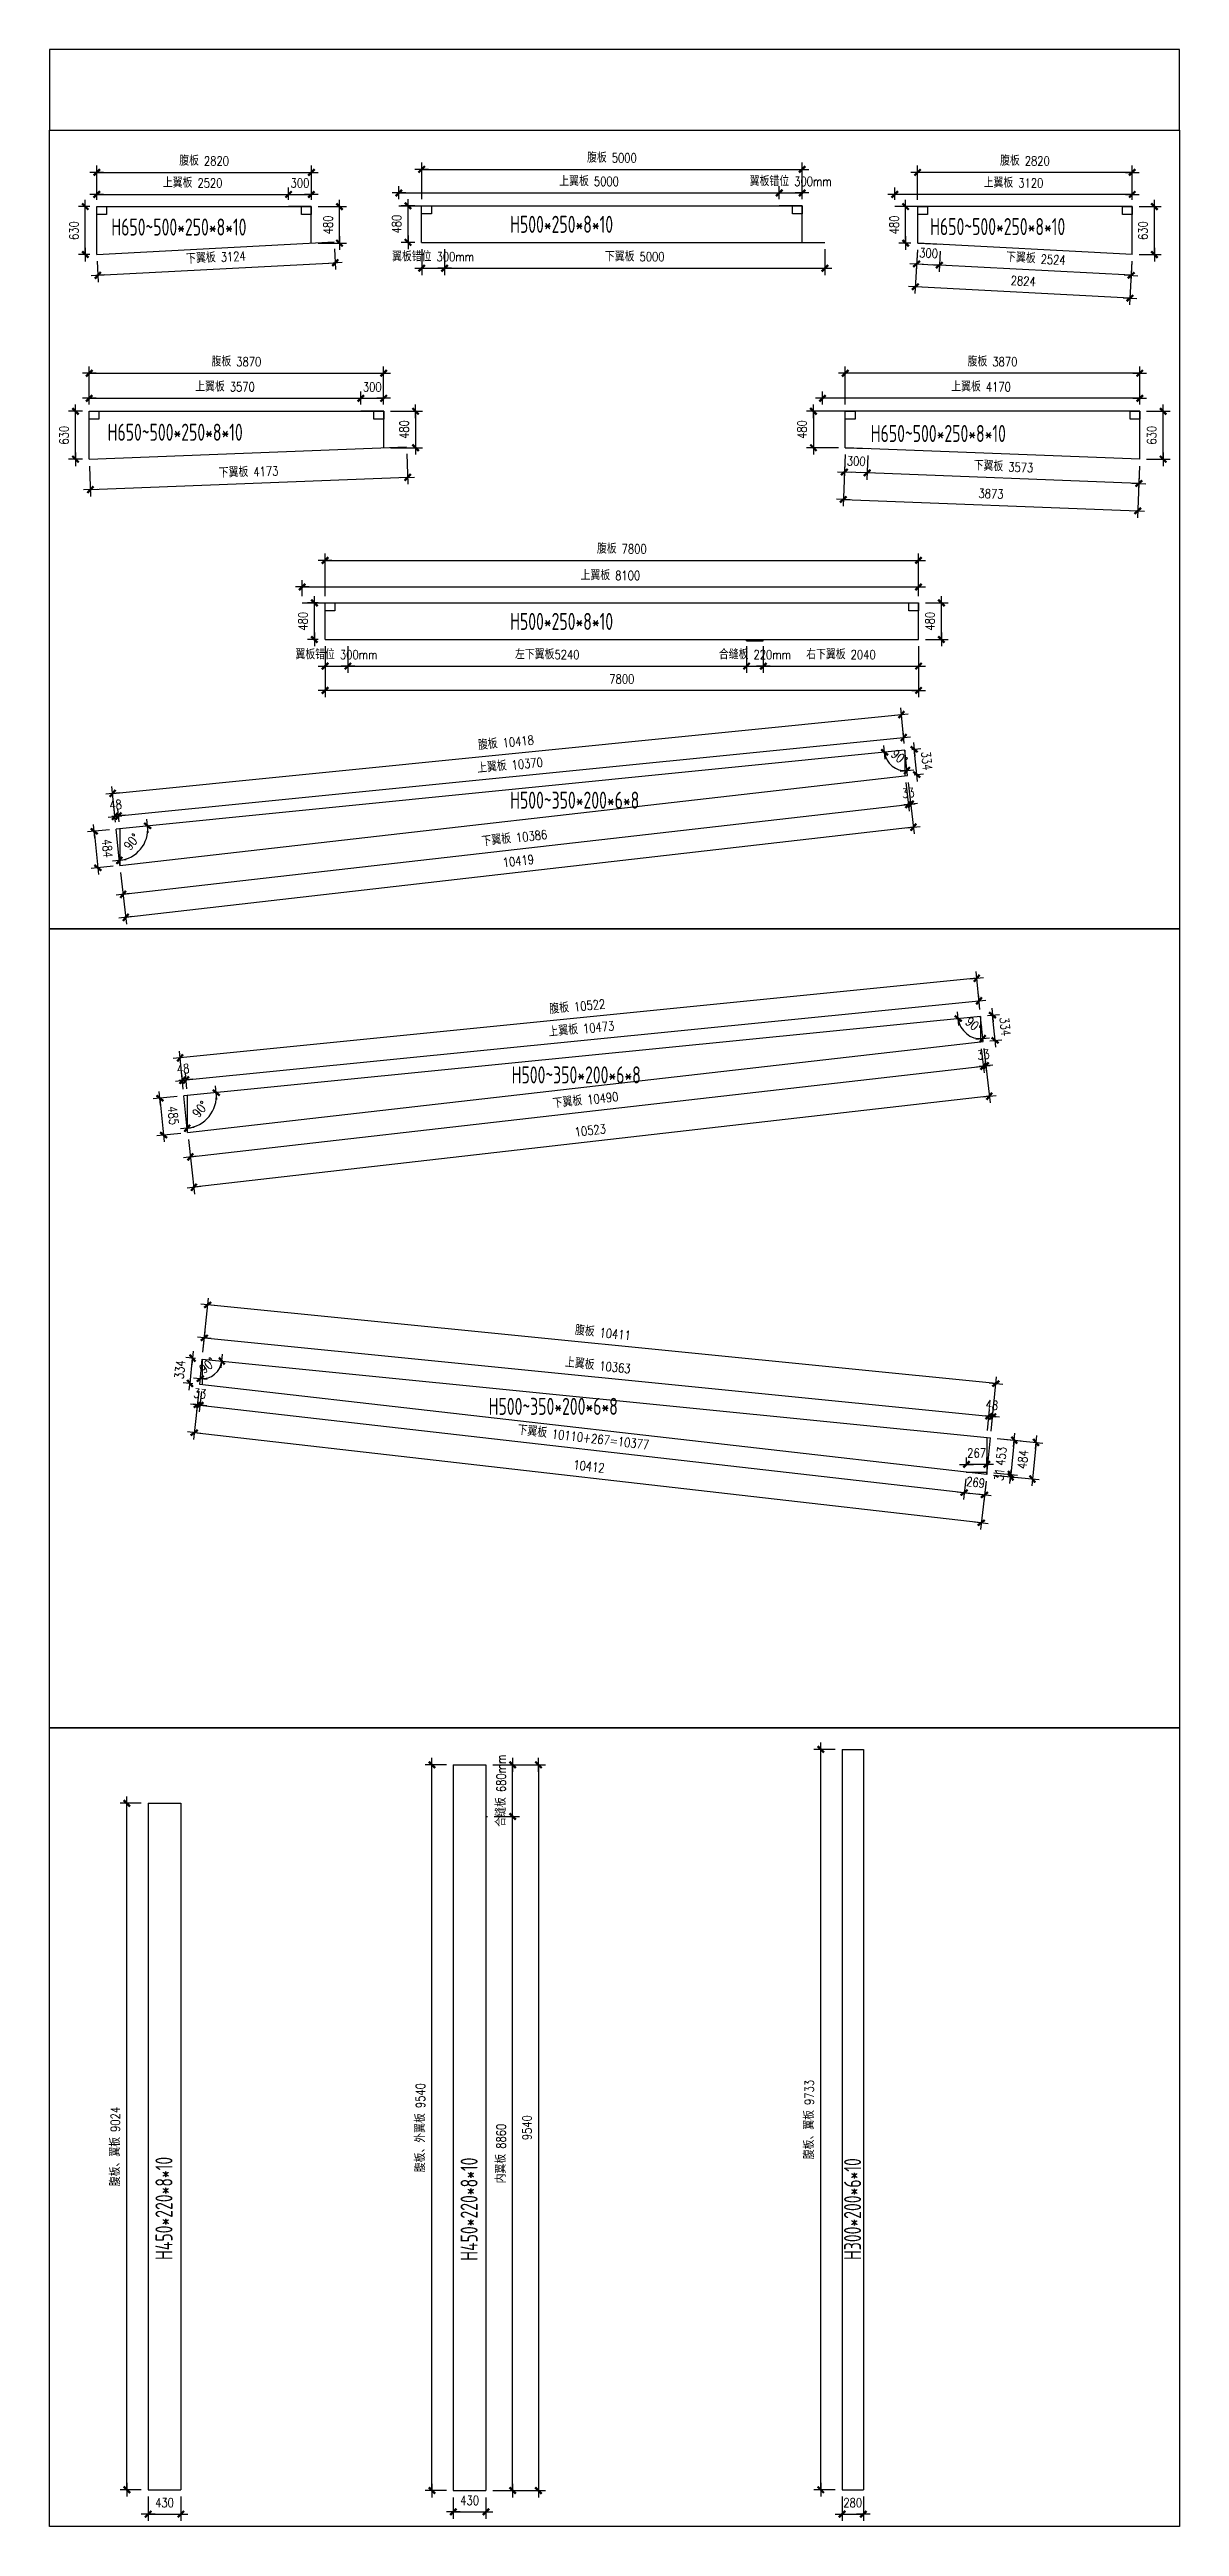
# Model space of a CAD drawing. Header units: millimetres. Extents: x 2287919 to 2522484, y -1845182 to -1736911.
# Drawn here: x 2400714 to 2415564, y -1831812 to -1799252 of the extents above; entities that cross this region are included whole.
import ezdxf

# ---------------------------------------------------------------- set-up
doc = ezdxf.new("R2010")
doc.units = ezdxf.units.MM
doc.header["$LTSCALE"] = 1000
doc.header["$PDMODE"] = 34
doc.styles.add('DIM_FONT', font='simplex.shx', dxfattribs={"width": 0.8, "bigfont": 'hztxt.shx'})
doc.styles.add('TSSD_Label', font='Tssdeng.shx', dxfattribs={"width": 0.7, "bigfont": 'hztxt.shx'})
doc.dimstyles.new('WGH(1)', dxfattribs={"dimscale": 1.2, "dimtxt": 100, "dimasz": 0.5, "dimexe": 75, "dimexo": 75, "dimgap": 75, "dimtad": 1, "dimdec": 0, "dimzin": 0, "dimdsep": 46, "dimtxsty": 'DIM_FONT', "dimblk1": '_DIMX', "dimblk2": '_DIMX', "dimsah": 1, "dimcen": 0.09, "dimclrd": 3, "dimclre": 3, "dimclrt": 7, "dimadec": 0, "dimazin": 0, "dimtfac": 1, "dimtdec": 0, "dimtix": 1, "dimtmove": 2, "dimatfit": 3, "dimldrblk": '_DIMX', "dimfxl": 1, "dimtolj": 1, "dimtzin": 0, "dimarcsym": 0})

msp = doc.modelspace()

# ---------------------------------------------------------------- texts
at = {"color": 0, "style": 'TSSD_Label', "width": 0.7}
for s, p in [('H650~500*250*8*10', (2401525.4, -1801697.7)), ('H500*250*8*10', (2406766.7, -1801661.7)), ('H650~500*250*8*10', (2412286.7, -1801691.7)), ('H650~500*250*8*10', (2401476.8, -1804395)), ('H650~500*250*8*10', (2411506.7, -1804411.7)), ('H500*250*8*10', (2406766.7, -1806881.7)), ('H500~350*200*6*8', (2406766.7, -1809231.7)), ('H500~350*200*6*8', (2406786.7, -1812842.9)), ('H500~350*200*6*8', (2406484.7, -1817200.3))]:
    msp.add_text(s, height=224.347, dxfattribs=at).set_placement(p)
for s, p in [('H450*220*8*10', (2402330, -1828310)), ('H450*220*8*10', (2406340, -1828320)), ('H300*200*6*10', (2411380, -1828310))]:
    msp.add_text(s, height=224.347, rotation=90, dxfattribs=at).set_placement(p)

# ---------------------------------------------------------------- blocks, each defined once
blk = doc.blocks.new('_DIMX')
blk.add_line((-150, 0), (150, 0))
at = {"const_width": 50}
blk.add_lwpolyline([(-70, -70), (70, 70)], dxfattribs=at)
blk = doc.blocks.new('*D407')
at = {"color": 3, "lineweight": -2}
for p, q in [((2401245, -1801317), (2401094, -1801317)), ((2401184, -1801946), (2401184, -1801317)), ((2401245, -1801947), (2401094, -1801947))]:
    blk.add_line(p, q, dxfattribs=at)
at = {"layer": 'Defpoints', "color": 0}
for p in [(2401184, -1801317), (2401335, -1801317), (2401335, -1801947)]:
    blk.add_point(p, dxfattribs=at)
at = {"color": 3, "lineweight": -2, "xscale": 0.6, "yscale": 0.6, "zscale": 0.6}
for p, rotation in [((2401184, -1801317), 90), ((2401184, -1801947), 270)]:
    blk.add_blockref('_DIMX', p, dxfattribs=dict(at, rotation=rotation))
at = {"color": 7, "insert": (2401034, -1801632), "char_height": 120, "attachment_point": 5, "rotation": 90, "style": 'DIM_FONT'}
blk.add_mtext('\\A1;630', dxfattribs=at)
blk = doc.blocks.new('*D408')
at = {"color": 3, "lineweight": -2}
for p, q in [((2401335, -1801227), (2401335, -1800777)), ((2401335, -1800867), (2404154, -1800867)), ((2404155, -1801227), (2404155, -1800777))]:
    blk.add_line(p, q, dxfattribs=at)
at = {"layer": 'Defpoints', "color": 0}
for p in [(2404155, -1800867), (2401335, -1801317), (2404155, -1801317)]:
    blk.add_point(p, dxfattribs=at)
at = {"color": 3, "lineweight": -2, "xscale": 0.6, "yscale": 0.6, "zscale": 0.6, "rotation": 180}
blk.add_blockref('_DIMX', (2401335, -1800867), dxfattribs=at)
at = {"color": 3, "lineweight": -2, "xscale": 0.6, "yscale": 0.6, "zscale": 0.6}
blk.add_blockref('_DIMX', (2404155, -1800867), dxfattribs=at)
at = {"color": 7, "insert": (2402745, -1800717), "char_height": 120, "attachment_point": 5, "style": 'DIM_FONT'}
blk.add_mtext('\\A1;腹板 2820', dxfattribs=at)
blk = doc.blocks.new('*D409')
at = {"color": 3, "lineweight": -2}
for p, q in [((2401339, -1802036), (2401354, -1802309)), ((2401350, -1802220), (2404468, -1802054)), ((2404459, -1801871), (2404473, -1802144))]:
    blk.add_line(p, q, dxfattribs=at)
at = {"layer": 'Defpoints', "color": 0}
for p in [(2404454, -1801781), (2401335, -1801947), (2404469, -1802054)]:
    blk.add_point(p, dxfattribs=at)
at = {"color": 3, "lineweight": -2, "xscale": 0.6, "yscale": 0.6, "zscale": 0.6}
for p, rotation in [((2401349, -1802220), 183.0447784441864), ((2404469, -1802054), 3.044778444186358)]:
    blk.add_blockref('_DIMX', p, dxfattribs=dict(at, rotation=rotation))
at = {"color": 7, "insert": (2402901, -1801987), "char_height": 120, "attachment_point": 5, "rotation": 3.0448, "style": 'DIM_FONT'}
blk.add_mtext('\\A1;下翼板 3124', dxfattribs=at)
blk = doc.blocks.new('*D410')
at = {"color": 3, "lineweight": -2}
for p, q in [((2404245, -1801317), (2404615, -1801317)), ((2404525, -1801796), (2404525, -1801317)), ((2404245, -1801797), (2404615, -1801797))]:
    blk.add_line(p, q, dxfattribs=at)
at = {"layer": 'Defpoints', "color": 0}
for p in [(2404155, -1801317), (2404525, -1801317), (2404155, -1801797)]:
    blk.add_point(p, dxfattribs=at)
at = {"color": 3, "lineweight": -2, "xscale": 0.6, "yscale": 0.6, "zscale": 0.6}
for p, rotation in [((2404525, -1801317), 90), ((2404525, -1801797), 270)]:
    blk.add_blockref('_DIMX', p, dxfattribs=dict(at, rotation=rotation))
at = {"color": 7, "insert": (2404375, -1801557), "char_height": 120, "attachment_point": 5, "rotation": 90, "style": 'DIM_FONT'}
blk.add_mtext('\\A1;480', dxfattribs=at)
blk = doc.blocks.new('*D411')
at = {"color": 3, "lineweight": -2}
for p, q in [((2401335, -1801227), (2401335, -1801067)), ((2401335, -1801157), (2403854, -1801157)), ((2403855, -1801227), (2403855, -1801067))]:
    blk.add_line(p, q, dxfattribs=at)
at = {"layer": 'Defpoints', "color": 0}
for p in [(2403855, -1801157), (2401335, -1801317), (2403855, -1801317)]:
    blk.add_point(p, dxfattribs=at)
at = {"color": 3, "lineweight": -2, "xscale": 0.6, "yscale": 0.6, "zscale": 0.6, "rotation": 180}
blk.add_blockref('_DIMX', (2401335, -1801157), dxfattribs=at)
at = {"color": 3, "lineweight": -2, "xscale": 0.6, "yscale": 0.6, "zscale": 0.6}
blk.add_blockref('_DIMX', (2403855, -1801157), dxfattribs=at)
at = {"color": 7, "insert": (2402595, -1801007), "char_height": 120, "attachment_point": 5, "style": 'DIM_FONT'}
blk.add_mtext('\\A1;上翼板 2520', dxfattribs=at)
blk = doc.blocks.new('*D412')
at = {"color": 3, "lineweight": -2}
for p, q in [((2403854, -1801157), (2403853, -1801157)), ((2403855, -1801227), (2403855, -1801067)), ((2403855, -1801157), (2404155, -1801157)), ((2404155, -1801227), (2404155, -1801067)), ((2404155, -1801157), (2404156, -1801157))]:
    blk.add_line(p, q, dxfattribs=at)
at = {"layer": 'Defpoints', "color": 0}
for p in [(2404155, -1801157), (2403855, -1801317), (2404155, -1801317)]:
    blk.add_point(p, dxfattribs=at)
at = {"color": 3, "lineweight": -2, "xscale": 0.6, "yscale": 0.6, "zscale": 0.6}
blk.add_blockref('_DIMX', (2403855, -1801157), dxfattribs=at)
at = {"color": 3, "lineweight": -2, "xscale": 0.6, "yscale": 0.6, "zscale": 0.6, "rotation": 180}
blk.add_blockref('_DIMX', (2404155, -1801157), dxfattribs=at)
at = {"color": 7, "insert": (2404005, -1801007), "char_height": 120, "attachment_point": 5, "style": 'DIM_FONT'}
blk.add_mtext('\\A1;300', dxfattribs=at)
blk = doc.blocks.new('*D413')
at = {"color": 3, "lineweight": -2}
for p, q in [((2405515, -1801307), (2405335, -1801307)), ((2405425, -1801786), (2405425, -1801307)), ((2405515, -1801787), (2405335, -1801787))]:
    blk.add_line(p, q, dxfattribs=at)
at = {"layer": 'Defpoints', "color": 0}
for p in [(2405425, -1801307), (2405605, -1801307), (2405605, -1801787)]:
    blk.add_point(p, dxfattribs=at)
at = {"color": 3, "lineweight": -2, "xscale": 0.6, "yscale": 0.6, "zscale": 0.6}
for p, rotation in [((2405425, -1801307), 90), ((2405425, -1801787), 270)]:
    blk.add_blockref('_DIMX', p, dxfattribs=dict(at, rotation=rotation))
at = {"color": 7, "insert": (2405275, -1801547), "char_height": 120, "attachment_point": 5, "rotation": 90, "style": 'DIM_FONT'}
blk.add_mtext('\\A1;480', dxfattribs=at)
blk = doc.blocks.new('*D414')
at = {"color": 3, "lineweight": -2}
for p, q in [((2415033, -1801317), (2415325, -1801317)), ((2415235, -1801946), (2415235, -1801317)), ((2415033, -1801947), (2415325, -1801947))]:
    blk.add_line(p, q, dxfattribs=at)
at = {"layer": 'Defpoints', "color": 0}
for p in [(2414943, -1801317), (2415235, -1801317), (2414943, -1801947)]:
    blk.add_point(p, dxfattribs=at)
at = {"color": 3, "lineweight": -2, "xscale": 0.6, "yscale": 0.6, "zscale": 0.6}
for p, rotation in [((2415235, -1801317), 90), ((2415235, -1801947), 270)]:
    blk.add_blockref('_DIMX', p, dxfattribs=dict(at, rotation=rotation))
at = {"color": 7, "insert": (2415085, -1801632), "char_height": 120, "attachment_point": 5, "rotation": 90, "style": 'DIM_FONT'}
blk.add_mtext('\\A1;630', dxfattribs=at)
blk = doc.blocks.new('*D415')
at = {"color": 3, "lineweight": -2}
for p, q in [((2412123, -1801227), (2412123, -1800777)), ((2414943, -1800867), (2412124, -1800867)), ((2414943, -1801227), (2414943, -1800777))]:
    blk.add_line(p, q, dxfattribs=at)
at = {"layer": 'Defpoints', "color": 0}
for p in [(2412123, -1800867), (2412123, -1801317), (2414943, -1801317)]:
    blk.add_point(p, dxfattribs=at)
at = {"color": 3, "lineweight": -2, "xscale": 0.6, "yscale": 0.6, "zscale": 0.6}
for p, rotation in [((2412123, -1800867), 180.0000000000047), ((2414943, -1800867), 4.716227408607665e-12)]:
    blk.add_blockref('_DIMX', p, dxfattribs=dict(at, rotation=rotation))
at = {"color": 7, "insert": (2413533, -1800717), "char_height": 120, "attachment_point": 5, "style": 'DIM_FONT'}
blk.add_mtext('\\A1;腹板 2820', dxfattribs=at)
blk = doc.blocks.new('*D416')
at = {"color": 3, "lineweight": -2}
for p, q in [((2412418, -1801902), (2412404, -1802175)), ((2414928, -1802220), (2412409, -1802086)), ((2414939, -1802036), (2414924, -1802309))]:
    blk.add_line(p, q, dxfattribs=at)
at = {"layer": 'Defpoints', "color": 0}
for p in [(2412423, -1801813), (2412408, -1802086), (2414943, -1801947)]:
    blk.add_point(p, dxfattribs=at)
at = {"color": 3, "lineweight": -2, "xscale": 0.6, "yscale": 0.6, "zscale": 0.6}
for p, rotation in [((2412408, -1802086), 176.9552215558072), ((2414929, -1802220), 356.9552215558072)]:
    blk.add_blockref('_DIMX', p, dxfattribs=dict(at, rotation=rotation))
at = {"color": 7, "insert": (2413677, -1802003), "char_height": 120, "attachment_point": 5, "rotation": 356.9552, "style": 'DIM_FONT'}
blk.add_mtext('\\A1;下翼板 2524', dxfattribs=at)
blk = doc.blocks.new('*D417')
at = {"color": 3, "lineweight": -2}
for p, q in [((2412033, -1801317), (2411875, -1801317)), ((2411965, -1801796), (2411965, -1801317)), ((2412033, -1801797), (2411875, -1801797))]:
    blk.add_line(p, q, dxfattribs=at)
at = {"layer": 'Defpoints', "color": 0}
for p in [(2411965, -1801317), (2412123, -1801317), (2412123, -1801797)]:
    blk.add_point(p, dxfattribs=at)
at = {"color": 3, "lineweight": -2, "xscale": 0.6, "yscale": 0.6, "zscale": 0.6}
for p, rotation in [((2411965, -1801317), 90), ((2411965, -1801797), 270)]:
    blk.add_blockref('_DIMX', p, dxfattribs=dict(at, rotation=rotation))
at = {"color": 7, "insert": (2411815, -1801557), "char_height": 120, "attachment_point": 5, "rotation": 90, "style": 'DIM_FONT'}
blk.add_mtext('\\A1;480', dxfattribs=at)
blk = doc.blocks.new('*D405')
at = {"color": 3, "lineweight": -2}
for p, q in [((2411823, -1801227), (2411823, -1801067)), ((2414943, -1801157), (2411824, -1801157)), ((2414943, -1801227), (2414943, -1801067))]:
    blk.add_line(p, q, dxfattribs=at)
at = {"layer": 'Defpoints', "color": 0}
for p in [(2411823, -1801157), (2411823, -1801317), (2414943, -1801317)]:
    blk.add_point(p, dxfattribs=at)
at = {"color": 3, "lineweight": -2, "xscale": 0.6, "yscale": 0.6, "zscale": 0.6, "rotation": 180}
blk.add_blockref('_DIMX', (2411823, -1801157), dxfattribs=at)
at = {"color": 3, "lineweight": -2, "xscale": 0.6, "yscale": 0.6, "zscale": 0.6}
blk.add_blockref('_DIMX', (2414943, -1801157), dxfattribs=at)
at = {"color": 7, "insert": (2413383, -1801007), "char_height": 120, "attachment_point": 5, "style": 'DIM_FONT'}
blk.add_mtext('\\A1;上翼板 3120', dxfattribs=at)
blk = doc.blocks.new('*D418')
at = {"color": 3, "lineweight": -2}
for p, q in [((2405305, -1801217), (2405305, -1801047)), ((2405305, -1801137), (2410304, -1801137)), ((2410305, -1801217), (2410305, -1801047))]:
    blk.add_line(p, q, dxfattribs=at)
at = {"layer": 'Defpoints', "color": 0}
for p in [(2410305, -1801137), (2405305, -1801307), (2410305, -1801307)]:
    blk.add_point(p, dxfattribs=at)
at = {"color": 3, "lineweight": -2, "xscale": 0.6, "yscale": 0.6, "zscale": 0.6, "rotation": 180}
blk.add_blockref('_DIMX', (2405305, -1801137), dxfattribs=at)
at = {"color": 3, "lineweight": -2, "xscale": 0.6, "yscale": 0.6, "zscale": 0.6}
blk.add_blockref('_DIMX', (2410305, -1801137), dxfattribs=at)
at = {"color": 7, "insert": (2407805, -1800987), "char_height": 120, "attachment_point": 5, "style": 'DIM_FONT'}
blk.add_mtext('\\A1;上翼板 5000', dxfattribs=at)
blk = doc.blocks.new('*D419')
at = {"color": 3, "lineweight": -2}
for p, q in [((2410304, -1801137), (2410303, -1801137)), ((2410305, -1801217), (2410305, -1801047)), ((2410305, -1801137), (2410605, -1801137)), ((2410605, -1801217), (2410605, -1801047)), ((2410605, -1801137), (2410606, -1801137))]:
    blk.add_line(p, q, dxfattribs=at)
at = {"layer": 'Defpoints', "color": 0}
for p in [(2410605, -1801137), (2410305, -1801307), (2410605, -1801307)]:
    blk.add_point(p, dxfattribs=at)
at = {"color": 3, "lineweight": -2, "xscale": 0.6, "yscale": 0.6, "zscale": 0.6}
blk.add_blockref('_DIMX', (2410305, -1801137), dxfattribs=at)
at = {"color": 3, "lineweight": -2, "xscale": 0.6, "yscale": 0.6, "zscale": 0.6, "rotation": 180}
blk.add_blockref('_DIMX', (2410605, -1801137), dxfattribs=at)
at = {"color": 7, "insert": (2410455, -1800987), "char_height": 120, "attachment_point": 5, "style": 'DIM_FONT'}
blk.add_mtext('\\A1;翼板错位 300mm', dxfattribs=at)
blk = doc.blocks.new('*D420')
at = {"color": 3, "lineweight": -2}
for p, q in [((2405605, -1801217), (2405605, -1800737)), ((2405605, -1800827), (2410604, -1800827)), ((2410605, -1801217), (2410605, -1800737))]:
    blk.add_line(p, q, dxfattribs=at)
at = {"layer": 'Defpoints', "color": 0}
for p in [(2410605, -1800827), (2405605, -1801307), (2410605, -1801307)]:
    blk.add_point(p, dxfattribs=at)
at = {"color": 3, "lineweight": -2, "xscale": 0.6, "yscale": 0.6, "zscale": 0.6, "rotation": 180}
blk.add_blockref('_DIMX', (2405605, -1800827), dxfattribs=at)
at = {"color": 3, "lineweight": -2, "xscale": 0.6, "yscale": 0.6, "zscale": 0.6}
blk.add_blockref('_DIMX', (2410605, -1800827), dxfattribs=at)
at = {"color": 7, "insert": (2408105, -1800677), "char_height": 120, "attachment_point": 5, "style": 'DIM_FONT'}
blk.add_mtext('\\A1;腹板 5000', dxfattribs=at)
blk = doc.blocks.new('*D421')
at = {"color": 3, "lineweight": -2}
for p, q in [((2405604, -1802127), (2405603, -1802127)), ((2405605, -1801877), (2405605, -1802217)), ((2405605, -1802127), (2405905, -1802127)), ((2405905, -1801877), (2405905, -1802217)), ((2405905, -1802127), (2405906, -1802127))]:
    blk.add_line(p, q, dxfattribs=at)
at = {"layer": 'Defpoints', "color": 0}
for p in [(2405605, -1801787), (2405905, -1801787), (2405905, -1802127)]:
    blk.add_point(p, dxfattribs=at)
at = {"color": 3, "lineweight": -2, "xscale": 0.6, "yscale": 0.6, "zscale": 0.6}
blk.add_blockref('_DIMX', (2405605, -1802127), dxfattribs=at)
at = {"color": 3, "lineweight": -2, "xscale": 0.6, "yscale": 0.6, "zscale": 0.6, "rotation": 180}
blk.add_blockref('_DIMX', (2405905, -1802127), dxfattribs=at)
at = {"color": 7, "insert": (2405755, -1801977), "char_height": 120, "attachment_point": 5, "style": 'DIM_FONT'}
blk.add_mtext('\\A1;翼板错位 300mm', dxfattribs=at)
blk = doc.blocks.new('*D422')
at = {"color": 3, "lineweight": -2}
for p, q in [((2405905, -1801877), (2405905, -1802217)), ((2405905, -1802127), (2410904, -1802127)), ((2410905, -1801877), (2410905, -1802217))]:
    blk.add_line(p, q, dxfattribs=at)
at = {"layer": 'Defpoints', "color": 0}
for p in [(2405905, -1801787), (2410905, -1801787), (2410905, -1802127)]:
    blk.add_point(p, dxfattribs=at)
at = {"color": 3, "lineweight": -2, "xscale": 0.6, "yscale": 0.6, "zscale": 0.6, "rotation": 180}
blk.add_blockref('_DIMX', (2405905, -1802127), dxfattribs=at)
at = {"color": 3, "lineweight": -2, "xscale": 0.6, "yscale": 0.6, "zscale": 0.6}
blk.add_blockref('_DIMX', (2410905, -1802127), dxfattribs=at)
at = {"color": 7, "insert": (2408405, -1801977), "char_height": 120, "attachment_point": 5, "style": 'DIM_FONT'}
blk.add_mtext('\\A1;下翼板 5000', dxfattribs=at)
blk = doc.blocks.new('*D423')
at = {"color": 3, "lineweight": -2}
for p, q in [((2412119, -1801886), (2412088, -1802459)), ((2414939, -1802036), (2414908, -1802609)), ((2414912, -1802520), (2412093, -1802370))]:
    blk.add_line(p, q, dxfattribs=at)
at = {"layer": 'Defpoints', "color": 0}
for p in [(2412123, -1801797), (2414943, -1801947), (2412093, -1802370)]:
    blk.add_point(p, dxfattribs=at)
at = {"color": 3, "lineweight": -2, "xscale": 0.6, "yscale": 0.6, "zscale": 0.6}
for p, rotation in [((2412093, -1802370), 176.9552215558065), ((2414913, -1802520), 356.9552215558065)]:
    blk.add_blockref('_DIMX', p, dxfattribs=dict(at, rotation=rotation))
at = {"color": 7, "insert": (2413511, -1802295), "char_height": 120, "attachment_point": 5, "rotation": 356.9552, "style": 'DIM_FONT'}
blk.add_mtext('\\A1;2824', dxfattribs=at)
blk = doc.blocks.new('*D424')
at = {"color": 3, "lineweight": -2}
for p, q in [((2412119, -1801886), (2412104, -1802159)), ((2412108, -1802070), (2412108, -1802070)), ((2412109, -1802070), (2412408, -1802086)), ((2412418, -1801902), (2412404, -1802175)), ((2412409, -1802086), (2412410, -1802086))]:
    blk.add_line(p, q, dxfattribs=at)
at = {"layer": 'Defpoints', "color": 0}
for p in [(2412123, -1801797), (2412423, -1801813), (2412408, -1802086)]:
    blk.add_point(p, dxfattribs=at)
at = {"color": 3, "lineweight": -2, "xscale": 0.6, "yscale": 0.6, "zscale": 0.6}
for p, rotation in [((2412109, -1802070), 356.9552215558013), ((2412408, -1802086), 176.9552215558013)]:
    blk.add_blockref('_DIMX', p, dxfattribs=dict(at, rotation=rotation))
at = {"color": 7, "insert": (2412267, -1801928), "char_height": 120, "attachment_point": 5, "rotation": 356.9552, "style": 'DIM_FONT'}
blk.add_mtext('\\A1;300', dxfattribs=at)
blk = doc.blocks.new('*D425')
at = {"color": 3, "lineweight": -2}
for p, q in [((2401145, -1804007), (2400965, -1804007)), ((2401055, -1804636), (2401055, -1804007)), ((2401145, -1804637), (2400965, -1804637))]:
    blk.add_line(p, q, dxfattribs=at)
at = {"layer": 'Defpoints', "color": 0}
for p in [(2401055, -1804007), (2401235, -1804007), (2401235, -1804637)]:
    blk.add_point(p, dxfattribs=at)
at = {"color": 3, "lineweight": -2, "xscale": 0.6, "yscale": 0.6, "zscale": 0.6}
for p, rotation in [((2401055, -1804007), 90), ((2401055, -1804637), 270)]:
    blk.add_blockref('_DIMX', p, dxfattribs=dict(at, rotation=rotation))
at = {"color": 7, "insert": (2400905, -1804322), "char_height": 120, "attachment_point": 5, "rotation": 90, "style": 'DIM_FONT'}
blk.add_mtext('\\A1;630', dxfattribs=at)
blk = doc.blocks.new('*D426')
at = {"color": 3, "lineweight": -2}
for p, q in [((2401235, -1803917), (2401235, -1803417)), ((2405105, -1803917), (2405105, -1803417)), ((2401236, -1803507), (2405105, -1803507))]:
    blk.add_line(p, q, dxfattribs=at)
at = {"layer": 'Defpoints', "color": 0}
for p in [(2405105, -1803507), (2401235, -1804007), (2405105, -1804007)]:
    blk.add_point(p, dxfattribs=at)
at = {"color": 3, "lineweight": -2, "xscale": 0.6, "yscale": 0.6, "zscale": 0.6, "rotation": 180}
blk.add_blockref('_DIMX', (2401235, -1803507), dxfattribs=at)
at = {"color": 3, "lineweight": -2, "xscale": 0.6, "yscale": 0.6, "zscale": 0.6}
blk.add_blockref('_DIMX', (2405105, -1803507), dxfattribs=at)
at = {"color": 7, "insert": (2403170, -1803357), "char_height": 120, "attachment_point": 5, "style": 'DIM_FONT'}
blk.add_mtext('\\A1;腹板 3870', dxfattribs=at)
blk = doc.blocks.new('*D427')
at = {"color": 3, "lineweight": -2}
for p, q in [((2401239, -1804727), (2401254, -1805127)), ((2405409, -1804565), (2405424, -1804966)), ((2405420, -1804876), (2401252, -1805038))]:
    blk.add_line(p, q, dxfattribs=at)
at = {"layer": 'Defpoints', "color": 0}
for p in [(2405405, -1804475), (2401235, -1804637), (2401251, -1805038)]:
    blk.add_point(p, dxfattribs=at)
at = {"color": 3, "lineweight": -2, "xscale": 0.6, "yscale": 0.6, "zscale": 0.6}
for p, rotation in [((2401251, -1805038), 182.219542217036), ((2405421, -1804876), 2.219542217035979)]:
    blk.add_blockref('_DIMX', p, dxfattribs=dict(at, rotation=rotation))
at = {"color": 7, "insert": (2403330, -1804807), "char_height": 120, "attachment_point": 5, "rotation": 2.2195, "style": 'DIM_FONT'}
blk.add_mtext('\\A1;下翼板 4173', dxfattribs=at)
blk = doc.blocks.new('*D428')
at = {"color": 3, "lineweight": -2}
for p, q in [((2401235, -1803917), (2401235, -1803747)), ((2404805, -1803917), (2404805, -1803747)), ((2401236, -1803837), (2404805, -1803837))]:
    blk.add_line(p, q, dxfattribs=at)
at = {"layer": 'Defpoints', "color": 0}
for p in [(2401235, -1804007), (2404805, -1803837), (2404805, -1804007)]:
    blk.add_point(p, dxfattribs=at)
at = {"color": 3, "lineweight": -2, "xscale": 0.6, "yscale": 0.6, "zscale": 0.6, "rotation": 180}
blk.add_blockref('_DIMX', (2401235, -1803837), dxfattribs=at)
at = {"color": 3, "lineweight": -2, "xscale": 0.6, "yscale": 0.6, "zscale": 0.6}
blk.add_blockref('_DIMX', (2404805, -1803837), dxfattribs=at)
at = {"color": 7, "insert": (2403020, -1803687), "char_height": 120, "attachment_point": 5, "style": 'DIM_FONT'}
blk.add_mtext('\\A1;上翼板 3570', dxfattribs=at)
blk = doc.blocks.new('*D429')
at = {"color": 3, "lineweight": -2}
for p, q in [((2404805, -1803917), (2404805, -1803747)), ((2405105, -1803917), (2405105, -1803747)), ((2404805, -1803837), (2404804, -1803837)), ((2404805, -1803837), (2405105, -1803837)), ((2405106, -1803837), (2405107, -1803837))]:
    blk.add_line(p, q, dxfattribs=at)
at = {"layer": 'Defpoints', "color": 0}
for p in [(2404805, -1804007), (2405105, -1803837), (2405105, -1804007)]:
    blk.add_point(p, dxfattribs=at)
at = {"color": 3, "lineweight": -2, "xscale": 0.6, "yscale": 0.6, "zscale": 0.6}
blk.add_blockref('_DIMX', (2404805, -1803837), dxfattribs=at)
at = {"color": 3, "lineweight": -2, "xscale": 0.6, "yscale": 0.6, "zscale": 0.6, "rotation": 180}
blk.add_blockref('_DIMX', (2405105, -1803837), dxfattribs=at)
at = {"color": 7, "insert": (2404955, -1803687), "char_height": 120, "attachment_point": 5, "style": 'DIM_FONT'}
blk.add_mtext('\\A1;300', dxfattribs=at)
blk = doc.blocks.new('*D430')
at = {"color": 3, "lineweight": -2}
for p, q in [((2405195, -1804007), (2405615, -1804007)), ((2405525, -1804007), (2405525, -1804486)), ((2405195, -1804487), (2405615, -1804487))]:
    blk.add_line(p, q, dxfattribs=at)
at = {"layer": 'Defpoints', "color": 0}
for p in [(2405105, -1804007), (2405105, -1804487), (2405525, -1804487)]:
    blk.add_point(p, dxfattribs=at)
at = {"color": 3, "lineweight": -2, "xscale": 0.6, "yscale": 0.6, "zscale": 0.6}
for p, rotation in [((2405525, -1804007), 90), ((2405525, -1804487), 270)]:
    blk.add_blockref('_DIMX', p, dxfattribs=dict(at, rotation=rotation))
at = {"color": 7, "insert": (2405375, -1804247), "char_height": 120, "attachment_point": 5, "rotation": 90, "style": 'DIM_FONT'}
blk.add_mtext('\\A1;480', dxfattribs=at)
blk = doc.blocks.new('*D431')
at = {"color": 3, "lineweight": -2}
for p, q in [((2415132, -1804007), (2415440, -1804007)), ((2415350, -1804636), (2415350, -1804007)), ((2415132, -1804637), (2415440, -1804637))]:
    blk.add_line(p, q, dxfattribs=at)
at = {"layer": 'Defpoints', "color": 0}
for p in [(2415042, -1804007), (2415350, -1804007), (2415042, -1804637)]:
    blk.add_point(p, dxfattribs=at)
at = {"color": 3, "lineweight": -2, "xscale": 0.6, "yscale": 0.6, "zscale": 0.6}
for p, rotation in [((2415350, -1804007), 90), ((2415350, -1804637), 270)]:
    blk.add_blockref('_DIMX', p, dxfattribs=dict(at, rotation=rotation))
at = {"color": 7, "insert": (2415200, -1804322), "char_height": 120, "attachment_point": 5, "rotation": 90, "style": 'DIM_FONT'}
blk.add_mtext('\\A1;630', dxfattribs=at)
blk = doc.blocks.new('*D432')
at = {"color": 3, "lineweight": -2}
for p, q in [((2411172, -1803917), (2411172, -1803417)), ((2415042, -1803917), (2415042, -1803417)), ((2415042, -1803507), (2411173, -1803507))]:
    blk.add_line(p, q, dxfattribs=at)
at = {"layer": 'Defpoints', "color": 0}
for p in [(2411172, -1803507), (2411172, -1804007), (2415042, -1804007)]:
    blk.add_point(p, dxfattribs=at)
at = {"color": 3, "lineweight": -2, "xscale": 0.6, "yscale": 0.6, "zscale": 0.6, "rotation": 180}
blk.add_blockref('_DIMX', (2411172, -1803507), dxfattribs=at)
at = {"color": 3, "lineweight": -2, "xscale": 0.6, "yscale": 0.6, "zscale": 0.6}
blk.add_blockref('_DIMX', (2415042, -1803507), dxfattribs=at)
at = {"color": 7, "insert": (2413107, -1803357), "char_height": 120, "attachment_point": 5, "style": 'DIM_FONT'}
blk.add_mtext('\\A1;腹板 3870', dxfattribs=at)
blk = doc.blocks.new('*D433')
at = {"color": 3, "lineweight": -2}
for p, q in [((2411169, -1804577), (2411143, -1805256)), ((2415039, -1804727), (2415013, -1805406)), ((2411147, -1805166), (2415015, -1805316))]:
    blk.add_line(p, q, dxfattribs=at)
at = {"layer": 'Defpoints', "color": 0}
for p in [(2411172, -1804487), (2415042, -1804637), (2415016, -1805316)]:
    blk.add_point(p, dxfattribs=at)
at = {"color": 3, "lineweight": -2, "xscale": 0.6, "yscale": 0.6, "zscale": 0.6}
for p, rotation in [((2411146, -1805166), 177.7804577829649), ((2415016, -1805316), 357.7804577829649)]:
    blk.add_blockref('_DIMX', p, dxfattribs=dict(at, rotation=rotation))
at = {"color": 7, "insert": (2413087, -1805091), "char_height": 120, "attachment_point": 5, "rotation": 357.7805, "style": 'DIM_FONT'}
blk.add_mtext('\\A1;3873', dxfattribs=at)
blk = doc.blocks.new('*D406')
at = {"color": 3, "lineweight": -2}
for p, q in [((2410872, -1803917), (2410872, -1803747)), ((2415042, -1803917), (2415042, -1803747)), ((2415042, -1803837), (2410873, -1803837))]:
    blk.add_line(p, q, dxfattribs=at)
at = {"layer": 'Defpoints', "color": 0}
for p in [(2410872, -1803837), (2410872, -1804007), (2415042, -1804007)]:
    blk.add_point(p, dxfattribs=at)
at = {"color": 3, "lineweight": -2, "xscale": 0.6, "yscale": 0.6, "zscale": 0.6, "rotation": 180}
blk.add_blockref('_DIMX', (2410872, -1803837), dxfattribs=at)
at = {"color": 3, "lineweight": -2, "xscale": 0.6, "yscale": 0.6, "zscale": 0.6}
blk.add_blockref('_DIMX', (2415042, -1803837), dxfattribs=at)
at = {"color": 7, "insert": (2412957, -1803687), "char_height": 120, "attachment_point": 5, "style": 'DIM_FONT'}
blk.add_mtext('\\A1;上翼板 4170', dxfattribs=at)
blk = doc.blocks.new('*D434')
at = {"color": 3, "lineweight": -2}
for p, q in [((2411082, -1804007), (2410663, -1804007)), ((2410753, -1804007), (2410753, -1804486)), ((2411082, -1804487), (2410663, -1804487))]:
    blk.add_line(p, q, dxfattribs=at)
at = {"layer": 'Defpoints', "color": 0}
for p in [(2411172, -1804007), (2410753, -1804487), (2411172, -1804487)]:
    blk.add_point(p, dxfattribs=at)
at = {"color": 3, "lineweight": -2, "xscale": 0.6, "yscale": 0.6, "zscale": 0.6}
for p, rotation in [((2410753, -1804007), 90), ((2410753, -1804487), 270)]:
    blk.add_blockref('_DIMX', p, dxfattribs=dict(at, rotation=rotation))
at = {"color": 7, "insert": (2410603, -1804247), "char_height": 120, "attachment_point": 5, "rotation": 90, "style": 'DIM_FONT'}
blk.add_mtext('\\A1;480', dxfattribs=at)
blk = doc.blocks.new('*D435')
at = {"color": 3, "lineweight": -2}
for p, q in [((2411469, -1804588), (2411456, -1804907)), ((2415039, -1804727), (2415027, -1805046)), ((2415029, -1804956), (2411460, -1804817))]:
    blk.add_line(p, q, dxfattribs=at)
at = {"layer": 'Defpoints', "color": 0}
for p in [(2411472, -1804498), (2415042, -1804637), (2411460, -1804817)]:
    blk.add_point(p, dxfattribs=at)
at = {"color": 3, "lineweight": -2, "xscale": 0.6, "yscale": 0.6, "zscale": 0.6}
for p, rotation in [((2411460, -1804817), 177.7804577829624), ((2415030, -1804956), 357.7804577829624)]:
    blk.add_blockref('_DIMX', p, dxfattribs=dict(at, rotation=rotation))
at = {"color": 7, "insert": (2413251, -1804737), "char_height": 120, "attachment_point": 5, "rotation": 357.7805, "style": 'DIM_FONT'}
blk.add_mtext('\\A1;下翼板 3573', dxfattribs=at)
blk = doc.blocks.new('*D436')
at = {"color": 3, "lineweight": -2}
for p, q in [((2411169, -1804577), (2411157, -1804896)), ((2411469, -1804588), (2411456, -1804907)), ((2411159, -1804806), (2411159, -1804806)), ((2411460, -1804817), (2411160, -1804806)), ((2411460, -1804817), (2411461, -1804817))]:
    blk.add_line(p, q, dxfattribs=at)
at = {"layer": 'Defpoints', "color": 0}
for p in [(2411172, -1804487), (2411472, -1804498), (2411160, -1804806)]:
    blk.add_point(p, dxfattribs=at)
at = {"color": 3, "lineweight": -2, "xscale": 0.6, "yscale": 0.6, "zscale": 0.6}
for p, rotation in [((2411160, -1804806), 357.7804577830003), ((2411460, -1804817), 177.7804577830003)]:
    blk.add_blockref('_DIMX', p, dxfattribs=dict(at, rotation=rotation))
at = {"color": 7, "insert": (2411316, -1804662), "char_height": 120, "attachment_point": 5, "rotation": 357.7805, "style": 'DIM_FONT'}
blk.add_mtext('\\A1;300', dxfattribs=at)
blk = doc.blocks.new('*D437')
at = {"color": 3, "lineweight": -2}
for p, q in [((2404335, -1806437), (2404335, -1805877)), ((2404335, -1805967), (2412134, -1805967)), ((2412135, -1806437), (2412135, -1805877))]:
    blk.add_line(p, q, dxfattribs=at)
at = {"layer": 'Defpoints', "color": 0}
for p in [(2412135, -1805967), (2404335, -1806527), (2412135, -1806527)]:
    blk.add_point(p, dxfattribs=at)
at = {"color": 3, "lineweight": -2, "xscale": 0.6, "yscale": 0.6, "zscale": 0.6, "rotation": 180}
blk.add_blockref('_DIMX', (2404335, -1805967), dxfattribs=at)
at = {"color": 3, "lineweight": -2, "xscale": 0.6, "yscale": 0.6, "zscale": 0.6}
blk.add_blockref('_DIMX', (2412135, -1805967), dxfattribs=at)
at = {"color": 7, "insert": (2408235, -1805817), "char_height": 120, "attachment_point": 5, "style": 'DIM_FONT'}
blk.add_mtext('\\A1;腹板 7800', dxfattribs=at)
blk = doc.blocks.new('*D438')
at = {"color": 3, "lineweight": -2}
for p, q in [((2404035, -1806437), (2404035, -1806227)), ((2404035, -1806317), (2412134, -1806317)), ((2412135, -1806437), (2412135, -1806227))]:
    blk.add_line(p, q, dxfattribs=at)
at = {"layer": 'Defpoints', "color": 0}
for p in [(2412135, -1806317), (2404035, -1806527), (2412135, -1806527)]:
    blk.add_point(p, dxfattribs=at)
at = {"color": 3, "lineweight": -2, "xscale": 0.6, "yscale": 0.6, "zscale": 0.6, "rotation": 180}
blk.add_blockref('_DIMX', (2404035, -1806317), dxfattribs=at)
at = {"color": 3, "lineweight": -2, "xscale": 0.6, "yscale": 0.6, "zscale": 0.6}
blk.add_blockref('_DIMX', (2412135, -1806317), dxfattribs=at)
at = {"color": 7, "insert": (2408085, -1806167), "char_height": 120, "attachment_point": 5, "style": 'DIM_FONT'}
blk.add_mtext('\\A1;上翼板 8100', dxfattribs=at)
blk = doc.blocks.new('*D439')
at = {"color": 3, "lineweight": -2}
for p, q in [((2404334, -1807357), (2404333, -1807357)), ((2404335, -1807097), (2404335, -1807447)), ((2404335, -1807357), (2404635, -1807357)), ((2404635, -1807097), (2404635, -1807447)), ((2404635, -1807357), (2404636, -1807357))]:
    blk.add_line(p, q, dxfattribs=at)
at = {"layer": 'Defpoints', "color": 0}
for p in [(2404335, -1807007), (2404635, -1807007), (2404635, -1807357)]:
    blk.add_point(p, dxfattribs=at)
at = {"color": 3, "lineweight": -2, "xscale": 0.6, "yscale": 0.6, "zscale": 0.6}
blk.add_blockref('_DIMX', (2404335, -1807357), dxfattribs=at)
at = {"color": 3, "lineweight": -2, "xscale": 0.6, "yscale": 0.6, "zscale": 0.6, "rotation": 180}
blk.add_blockref('_DIMX', (2404635, -1807357), dxfattribs=at)
at = {"color": 7, "insert": (2404485, -1807207), "char_height": 120, "attachment_point": 5, "style": 'DIM_FONT'}
blk.add_mtext('\\A1;翼板错位 300mm', dxfattribs=at)
blk = doc.blocks.new('*D440')
at = {"color": 3, "lineweight": -2}
for p, q in [((2404635, -1807097), (2404635, -1807447)), ((2404635, -1807357), (2409874, -1807357)), ((2409875, -1807097), (2409875, -1807447))]:
    blk.add_line(p, q, dxfattribs=at)
at = {"layer": 'Defpoints', "color": 0}
for p in [(2404635, -1807007), (2409875, -1807007), (2409875, -1807357)]:
    blk.add_point(p, dxfattribs=at)
at = {"color": 3, "lineweight": -2, "xscale": 0.6, "yscale": 0.6, "zscale": 0.6, "rotation": 180}
blk.add_blockref('_DIMX', (2404635, -1807357), dxfattribs=at)
at = {"color": 3, "lineweight": -2, "xscale": 0.6, "yscale": 0.6, "zscale": 0.6}
blk.add_blockref('_DIMX', (2409875, -1807357), dxfattribs=at)
at = {"color": 7, "insert": (2407255, -1807207), "char_height": 120, "attachment_point": 5, "style": 'DIM_FONT'}
blk.add_mtext('\\A1;左下翼板5240', dxfattribs=at)
blk = doc.blocks.new('*D441')
at = {"color": 3, "lineweight": -2}
for p, q in [((2409874, -1807357), (2409873, -1807357)), ((2409875, -1807097), (2409875, -1807447)), ((2409875, -1807357), (2410095, -1807357)), ((2410095, -1807097), (2410095, -1807447)), ((2410095, -1807357), (2410096, -1807357))]:
    blk.add_line(p, q, dxfattribs=at)
at = {"layer": 'Defpoints', "color": 0}
for p in [(2409875, -1807007), (2410095, -1807007), (2410095, -1807357)]:
    blk.add_point(p, dxfattribs=at)
at = {"color": 3, "lineweight": -2, "xscale": 0.6, "yscale": 0.6, "zscale": 0.6}
blk.add_blockref('_DIMX', (2409875, -1807357), dxfattribs=at)
at = {"color": 3, "lineweight": -2, "xscale": 0.6, "yscale": 0.6, "zscale": 0.6, "rotation": 180}
blk.add_blockref('_DIMX', (2410095, -1807357), dxfattribs=at)
at = {"color": 7, "insert": (2409985, -1807207), "char_height": 120, "attachment_point": 5, "style": 'DIM_FONT'}
blk.add_mtext('\\A1;合缝板 220mm', dxfattribs=at)
blk = doc.blocks.new('*D442')
at = {"color": 3, "lineweight": -2}
for p, q in [((2410095, -1807097), (2410095, -1807447)), ((2410095, -1807357), (2412134, -1807357)), ((2412135, -1807097), (2412135, -1807447))]:
    blk.add_line(p, q, dxfattribs=at)
at = {"layer": 'Defpoints', "color": 0}
for p in [(2410095, -1807007), (2412135, -1807007), (2412135, -1807357)]:
    blk.add_point(p, dxfattribs=at)
at = {"color": 3, "lineweight": -2, "xscale": 0.6, "yscale": 0.6, "zscale": 0.6, "rotation": 180}
blk.add_blockref('_DIMX', (2410095, -1807357), dxfattribs=at)
at = {"color": 3, "lineweight": -2, "xscale": 0.6, "yscale": 0.6, "zscale": 0.6}
blk.add_blockref('_DIMX', (2412135, -1807357), dxfattribs=at)
at = {"color": 7, "insert": (2411115, -1807207), "char_height": 120, "attachment_point": 5, "style": 'DIM_FONT'}
blk.add_mtext('\\A1;右下翼板 2040', dxfattribs=at)
blk = doc.blocks.new('*D443')
at = {"color": 3, "lineweight": -2}
for p, q in [((2404245, -1806527), (2404105, -1806527)), ((2404195, -1807006), (2404195, -1806527)), ((2404245, -1807007), (2404105, -1807007))]:
    blk.add_line(p, q, dxfattribs=at)
at = {"layer": 'Defpoints', "color": 0}
for p in [(2404195, -1806527), (2404335, -1806527), (2404335, -1807007)]:
    blk.add_point(p, dxfattribs=at)
at = {"color": 3, "lineweight": -2, "xscale": 0.6, "yscale": 0.6, "zscale": 0.6}
for p, rotation in [((2404195, -1806527), 90), ((2404195, -1807007), 270)]:
    blk.add_blockref('_DIMX', p, dxfattribs=dict(at, rotation=rotation))
at = {"color": 7, "insert": (2404045, -1806767), "char_height": 120, "attachment_point": 5, "rotation": 90, "style": 'DIM_FONT'}
blk.add_mtext('\\A1;480', dxfattribs=at)
blk = doc.blocks.new('*D444')
at = {"color": 3, "lineweight": -2}
for p, q in [((2412225, -1806527), (2412525, -1806527)), ((2412435, -1807006), (2412435, -1806527)), ((2412225, -1807007), (2412525, -1807007))]:
    blk.add_line(p, q, dxfattribs=at)
at = {"layer": 'Defpoints', "color": 0}
for p in [(2412135, -1806527), (2412435, -1806527), (2412135, -1807007)]:
    blk.add_point(p, dxfattribs=at)
at = {"color": 3, "lineweight": -2, "xscale": 0.6, "yscale": 0.6, "zscale": 0.6}
for p, rotation in [((2412435, -1806527), 90), ((2412435, -1807007), 270)]:
    blk.add_blockref('_DIMX', p, dxfattribs=dict(at, rotation=rotation))
at = {"color": 7, "insert": (2412285, -1806767), "char_height": 120, "attachment_point": 5, "rotation": 90, "style": 'DIM_FONT'}
blk.add_mtext('\\A1;480', dxfattribs=at)
blk = doc.blocks.new('*D445')
at = {"color": 3, "lineweight": -2}
for p, q in [((2404335, -1807097), (2404335, -1807767)), ((2412135, -1807097), (2412135, -1807767)), ((2412134, -1807677), (2404335, -1807677))]:
    blk.add_line(p, q, dxfattribs=at)
at = {"layer": 'Defpoints', "color": 0}
for p in [(2404335, -1807007), (2412135, -1807007), (2404335, -1807677)]:
    blk.add_point(p, dxfattribs=at)
at = {"color": 3, "lineweight": -2, "xscale": 0.6, "yscale": 0.6, "zscale": 0.6}
for p, rotation in [((2404335, -1807677), 180.0000000000034), ((2412135, -1807677), 3.437250484239485e-12)]:
    blk.add_blockref('_DIMX', p, dxfattribs=dict(at, rotation=rotation))
at = {"color": 7, "insert": (2408235, -1807527), "char_height": 120, "attachment_point": 5, "style": 'DIM_FONT'}
blk.add_mtext('\\A1;7800', dxfattribs=at)
blk = doc.blocks.new('*D446')
at = {"color": 3, "lineweight": -2}
for p, q in [((2401500, -1809508), (2401211, -1809537)), ((2401301, -1809528), (2401349, -1810009)), ((2401549, -1809989), (2401260, -1810018))]:
    blk.add_line(p, q, dxfattribs=at)
at = {"layer": 'Defpoints', "color": 0}
for p in [(2401590, -1809499), (2401349, -1810009), (2401638, -1809980)]:
    blk.add_point(p, dxfattribs=at)
at = {"color": 3, "lineweight": -2, "xscale": 0.6, "yscale": 0.6, "zscale": 0.6}
for p, rotation in [((2401301, -1809528), 95.70375005285285), ((2401349, -1810009), 275.7037500528529)]:
    blk.add_blockref('_DIMX', p, dxfattribs=dict(at, rotation=rotation))
at = {"color": 7, "insert": (2401474, -1809753), "char_height": 120, "attachment_point": 5, "rotation": 275.7038, "style": 'DIM_FONT'}
blk.add_mtext('\\A1;484', dxfattribs=at)
blk = doc.blocks.new('*D447')
at = {"color": 3, "lineweight": -2}
for p, q in [((2412046, -1808454), (2412167, -1808442)), ((2412077, -1808451), (2412077, -1808450)), ((2412111, -1808783), (2412077, -1808451)), ((2412079, -1808786), (2412200, -1808774)), ((2412111, -1808784), (2412111, -1808784))]:
    blk.add_line(p, q, dxfattribs=at)
at = {"layer": 'Defpoints', "color": 0}
for p in [(2411957, -1808463), (2412077, -1808451), (2411990, -1808795)]:
    blk.add_point(p, dxfattribs=at)
at = {"color": 3, "lineweight": -2, "xscale": 0.6, "yscale": 0.6, "zscale": 0.6}
for p, rotation in [((2412077, -1808451), 275.7037500529675), ((2412111, -1808783), 95.7037500529675)]:
    blk.add_blockref('_DIMX', p, dxfattribs=dict(at, rotation=rotation))
at = {"color": 7, "insert": (2412243, -1808602), "char_height": 120, "attachment_point": 5, "rotation": 275.7038, "style": 'DIM_FONT'}
blk.add_mtext('\\A1;334', dxfattribs=at)
blk = doc.blocks.new('*D448')
at = {"color": 3, "lineweight": -2}
for p, q in [((2401581, -1809409), (2401564, -1809242)), ((2401573, -1809332), (2401572, -1809332)), ((2401573, -1809332), (2401621, -1809327)), ((2401629, -1809404), (2401612, -1809237)), ((2401622, -1809327), (2401623, -1809327))]:
    blk.add_line(p, q, dxfattribs=at)
at = {"layer": 'Defpoints', "color": 0}
for p in [(2401621, -1809327), (2401590, -1809499), (2401638, -1809494)]:
    blk.add_point(p, dxfattribs=at)
at = {"color": 3, "lineweight": -2, "xscale": 0.6, "yscale": 0.6, "zscale": 0.6}
for p, rotation in [((2401573, -1809332), 5.703750052342507), ((2401621, -1809327), 185.7037500523425)]:
    blk.add_blockref('_DIMX', p, dxfattribs=dict(at, rotation=rotation))
at = {"color": 7, "insert": (2401582, -1809180), "char_height": 120, "attachment_point": 5, "rotation": 5.7038, "style": 'DIM_FONT'}
blk.add_mtext('\\A1;48', dxfattribs=at)
blk = doc.blocks.new('*D449')
at = {"color": 3, "lineweight": -2}
for p, q in [((2401622, -1809327), (2411939, -1808296)), ((2411948, -1808374), (2411931, -1808207)), ((2401629, -1809404), (2401612, -1809237))]:
    blk.add_line(p, q, dxfattribs=at)
at = {"layer": 'Defpoints', "color": 0}
for p in [(2411940, -1808296), (2411957, -1808463), (2401638, -1809494)]:
    blk.add_point(p, dxfattribs=at)
at = {"color": 3, "lineweight": -2, "xscale": 0.6, "yscale": 0.6, "zscale": 0.6}
for p, rotation in [((2411940, -1808296), 5.703750052342945), ((2401621, -1809327), 185.7037500523429)]:
    blk.add_blockref('_DIMX', p, dxfattribs=dict(at, rotation=rotation))
at = {"color": 7, "insert": (2406766, -1808662), "char_height": 120, "attachment_point": 5, "rotation": 5.7038, "style": 'DIM_FONT'}
blk.add_mtext('\\A1;上翼板 10370', dxfattribs=at)
blk = doc.blocks.new('*D450')
at = {"color": 3, "lineweight": -2}
for p, q in [((2401544, -1809030), (2411909, -1807995)), ((2411948, -1808374), (2411901, -1807906)), ((2401581, -1809409), (2401534, -1808941))]:
    blk.add_line(p, q, dxfattribs=at)
at = {"layer": 'Defpoints', "color": 0}
for p in [(2411910, -1807995), (2411957, -1808463), (2401590, -1809499)]:
    blk.add_point(p, dxfattribs=at)
at = {"color": 3, "lineweight": -2, "xscale": 0.6, "yscale": 0.6, "zscale": 0.6}
for p, rotation in [((2411910, -1807995), 5.703750052841298), ((2401543, -1809030), 185.7037500528413)]:
    blk.add_blockref('_DIMX', p, dxfattribs=dict(at, rotation=rotation))
at = {"color": 7, "insert": (2406712, -1808364), "char_height": 120, "attachment_point": 5, "rotation": 5.7038, "style": 'DIM_FONT'}
blk.add_mtext('\\A1;腹板 10418', dxfattribs=at)
blk = doc.blocks.new('*D451')
at = {"color": 3, "lineweight": -2}
for p, q in [((2411967, -1808888), (2412010, -1809266)), ((2401682, -1810357), (2411999, -1809176)), ((2401648, -1810070), (2401692, -1810447))]:
    blk.add_line(p, q, dxfattribs=at)
at = {"layer": 'Defpoints', "color": 0}
for p in [(2411957, -1808799), (2412000, -1809176), (2401638, -1809980)]:
    blk.add_point(p, dxfattribs=at)
at = {"color": 3, "lineweight": -2, "xscale": 0.6, "yscale": 0.6, "zscale": 0.6}
for p, rotation in [((2412000, -1809176), 6.531281720884566), ((2401681, -1810357), 186.5312817208846)]:
    blk.add_blockref('_DIMX', p, dxfattribs=dict(at, rotation=rotation))
at = {"color": 7, "insert": (2406823, -1809618), "char_height": 120, "attachment_point": 5, "rotation": 6.5313, "style": 'DIM_FONT'}
blk.add_mtext('\\A1;下翼板 10386', dxfattribs=at)
blk = doc.blocks.new('*D452')
at = {"color": 3, "lineweight": -2}
for p, q in [((2411967, -1808888), (2412010, -1809266)), ((2412000, -1808885), (2412043, -1809262)), ((2411999, -1809176), (2411999, -1809176)), ((2412000, -1809176), (2412033, -1809172)), ((2412034, -1809172), (2412034, -1809172))]:
    blk.add_line(p, q, dxfattribs=at)
at = {"layer": 'Defpoints', "color": 0}
for p in [(2411957, -1808799), (2411990, -1808795), (2412033, -1809172)]:
    blk.add_point(p, dxfattribs=at)
at = {"color": 3, "lineweight": -2, "xscale": 0.6, "yscale": 0.6, "zscale": 0.6}
for p, rotation in [((2412000, -1809176), 6.531281720883282), ((2412033, -1809172), 186.5312817208834)]:
    blk.add_blockref('_DIMX', p, dxfattribs=dict(at, rotation=rotation))
at = {"color": 7, "insert": (2411999, -1809025), "char_height": 120, "attachment_point": 5, "rotation": 6.5313, "style": 'DIM_FONT'}
blk.add_mtext('\\A1;33', dxfattribs=at)
blk = doc.blocks.new('*D453')
at = {"color": 3, "lineweight": -2}
for p, q in [((2412000, -1808885), (2412078, -1809564)), ((2412067, -1809475), (2401716, -1810660)), ((2401648, -1810070), (2401726, -1810749))]:
    blk.add_line(p, q, dxfattribs=at)
at = {"layer": 'Defpoints', "color": 0}
for p in [(2411990, -1808795), (2401638, -1809980), (2401716, -1810660)]:
    blk.add_point(p, dxfattribs=at)
at = {"color": 3, "lineweight": -2, "xscale": 0.6, "yscale": 0.6, "zscale": 0.6}
for p, rotation in [((2412068, -1809474), 6.531281720884082), ((2401716, -1810660), 186.5312817208841)]:
    blk.add_blockref('_DIMX', p, dxfattribs=dict(at, rotation=rotation))
at = {"color": 7, "insert": (2406875, -1809918), "char_height": 120, "attachment_point": 5, "rotation": 6.5313, "style": 'DIM_FONT'}
blk.add_mtext('\\A1;10419', dxfattribs=at)
blk = doc.blocks.new('*D454')
at = {"color": 3, "lineweight": -2}
blk.add_arc((2401590, -1809499), 415, 275.7866, 5.6209, dxfattribs=at)
at = {"layer": 'Defpoints', "color": 0}
for p in [(2411957, -1808463), (2401590, -1809499), (2401590, -1809499), (2401638, -1809980), (2401832, -1809836)]:
    blk.add_point(p, dxfattribs=at)
at = {"color": 3, "lineweight": -2, "xscale": 0.6, "yscale": 0.6, "zscale": 0.6}
for p, rotation in [((2402003, -1809457), 95.6623106797497), ((2401631, -1809911), 185.7451894259288)]:
    blk.add_blockref('_DIMX', p, dxfattribs=dict(at, rotation=rotation))
at = {"color": 7, "insert": (2401795, -1809666), "char_height": 120, "attachment_point": 5, "rotation": 50.7038, "style": 'DIM_FONT'}
blk.add_mtext('\\A1;90°', dxfattribs=at)
blk = doc.blocks.new('*D455')
at = {"color": 3, "lineweight": -2}
blk.add_arc((2411957, -1808463), 268, 185.8318, 275.5757, dxfattribs=at)
at = {"layer": 'Defpoints', "color": 0}
for p in [(2411739, -1808620), (2411957, -1808463), (2411957, -1808463), (2411990, -1808795), (2401590, -1809499)]:
    blk.add_point(p, dxfattribs=at)
at = {"color": 3, "lineweight": -2, "xscale": 0.6, "yscale": 0.6, "zscale": 0.6}
for p, rotation in [((2411689, -1808490), 95.76778192377768), ((2411983, -1808730), 5.639718182008115)]:
    blk.add_blockref('_DIMX', p, dxfattribs=dict(at, rotation=rotation))
at = {"color": 7, "insert": (2411882, -1808555), "char_height": 120, "attachment_point": 5, "rotation": 320.7038, "style": 'DIM_FONT'}
blk.add_mtext('\\A1;90°', dxfattribs=at)
blk = doc.blocks.new('*D456')
at = {"color": 3, "lineweight": -2}
for p, q in [((2402391, -1813016), (2402075, -1813047)), ((2402165, -1813039), (2402213, -1813521)), ((2402439, -1813499), (2402123, -1813530))]:
    blk.add_line(p, q, dxfattribs=at)
at = {"layer": 'Defpoints', "color": 0}
for p in [(2402480, -1813007), (2402213, -1813522), (2402528, -1813490)]:
    blk.add_point(p, dxfattribs=at)
at = {"color": 3, "lineweight": -2, "xscale": 0.6, "yscale": 0.6, "zscale": 0.6}
for p, rotation in [((2402165, -1813038), 95.70375005277484), ((2402213, -1813522), 275.7037500527748)]:
    blk.add_blockref('_DIMX', p, dxfattribs=dict(at, rotation=rotation))
at = {"color": 7, "insert": (2402338, -1813265), "char_height": 120, "attachment_point": 5, "rotation": 275.7038, "style": 'DIM_FONT'}
blk.add_mtext('\\A1;485', dxfattribs=at)
blk = doc.blocks.new('*D457')
at = {"color": 3, "lineweight": -2}
for p, q in [((2413040, -1811952), (2413197, -1811937)), ((2413107, -1811945), (2413107, -1811944)), ((2413141, -1812277), (2413107, -1811945)), ((2413073, -1812284), (2413230, -1812268)), ((2413141, -1812278), (2413141, -1812279))]:
    blk.add_line(p, q, dxfattribs=at)
at = {"layer": 'Defpoints', "color": 0}
for p in [(2412950, -1811961), (2413107, -1811945), (2412983, -1812293)]:
    blk.add_point(p, dxfattribs=at)
at = {"color": 3, "lineweight": -2, "xscale": 0.6, "yscale": 0.6, "zscale": 0.6}
for p, rotation in [((2413107, -1811945), 275.7037500527845), ((2413141, -1812277), 95.70375005278446)]:
    blk.add_blockref('_DIMX', p, dxfattribs=dict(at, rotation=rotation))
at = {"color": 7, "insert": (2413273, -1812096), "char_height": 120, "attachment_point": 5, "rotation": 275.7038, "style": 'DIM_FONT'}
blk.add_mtext('\\A1;334', dxfattribs=at)
blk = doc.blocks.new('*D458')
at = {"color": 3, "lineweight": -2}
for p, q in [((2402471, -1812917), (2402451, -1812713)), ((2402459, -1812802), (2402459, -1812802)), ((2402460, -1812802), (2402508, -1812797)), ((2402520, -1812913), (2402499, -1812708)), ((2402509, -1812797), (2402509, -1812797))]:
    blk.add_line(p, q, dxfattribs=at)
at = {"layer": 'Defpoints', "color": 0}
for p in [(2402508, -1812797), (2402480, -1813007), (2402528, -1813002)]:
    blk.add_point(p, dxfattribs=at)
at = {"color": 3, "lineweight": -2, "xscale": 0.6, "yscale": 0.6, "zscale": 0.6}
for p, rotation in [((2402460, -1812802), 5.703750053168646), ((2402508, -1812797), 185.7037500531686)]:
    blk.add_blockref('_DIMX', p, dxfattribs=dict(at, rotation=rotation))
at = {"color": 7, "insert": (2402469, -1812651), "char_height": 120, "attachment_point": 5, "rotation": 5.7038, "style": 'DIM_FONT'}
blk.add_mtext('\\A1;48', dxfattribs=at)
blk = doc.blocks.new('*D459')
at = {"color": 3, "lineweight": -2}
for p, q in [((2402509, -1812797), (2412929, -1811757)), ((2412941, -1811872), (2412921, -1811667)), ((2402520, -1812913), (2402499, -1812708))]:
    blk.add_line(p, q, dxfattribs=at)
at = {"layer": 'Defpoints', "color": 0}
for p in [(2412930, -1811757), (2412950, -1811961), (2402528, -1813002)]:
    blk.add_point(p, dxfattribs=at)
at = {"color": 3, "lineweight": -2, "xscale": 0.6, "yscale": 0.6, "zscale": 0.6}
for p, rotation in [((2412930, -1811757), 5.703750053167954), ((2402508, -1812797), 185.7037500531679)]:
    blk.add_blockref('_DIMX', p, dxfattribs=dict(at, rotation=rotation))
at = {"color": 7, "insert": (2407704, -1812128), "char_height": 120, "attachment_point": 5, "rotation": 5.7038, "style": 'DIM_FONT'}
blk.add_mtext('\\A1;上翼板 10473', dxfattribs=at)
blk = doc.blocks.new('*D460')
at = {"color": 3, "lineweight": -2}
for p, q in [((2412899, -1811461), (2402431, -1812506)), ((2412941, -1811872), (2412891, -1811371)), ((2402471, -1812917), (2402421, -1812417))]:
    blk.add_line(p, q, dxfattribs=at)
at = {"layer": 'Defpoints', "color": 0}
for p in [(2412950, -1811961), (2402430, -1812507), (2402480, -1813007)]:
    blk.add_point(p, dxfattribs=at)
at = {"color": 3, "lineweight": -2, "xscale": 0.6, "yscale": 0.6, "zscale": 0.6}
for p, rotation in [((2412900, -1811461), 5.703750052841388), ((2402430, -1812507), 185.7037500528413)]:
    blk.add_blockref('_DIMX', p, dxfattribs=dict(at, rotation=rotation))
at = {"color": 7, "insert": (2407650, -1811834), "char_height": 120, "attachment_point": 5, "rotation": 5.7038, "style": 'DIM_FONT'}
blk.add_mtext('\\A1;腹板 10522', dxfattribs=at)
blk = doc.blocks.new('*D461')
at = {"color": 3, "lineweight": -2}
for p, q in [((2412960, -1812386), (2412997, -1812705)), ((2402566, -1813809), (2412986, -1812616)), ((2402539, -1813579), (2402575, -1813898))]:
    blk.add_line(p, q, dxfattribs=at)
at = {"layer": 'Defpoints', "color": 0}
for p in [(2412950, -1812297), (2412986, -1812616), (2402528, -1813490)]:
    blk.add_point(p, dxfattribs=at)
at = {"color": 3, "lineweight": -2, "xscale": 0.6, "yscale": 0.6, "zscale": 0.6}
for p, rotation in [((2412986, -1812616), 6.531281720880648), ((2402565, -1813809), 186.5312817208806)]:
    blk.add_blockref('_DIMX', p, dxfattribs=dict(at, rotation=rotation))
at = {"color": 7, "insert": (2407759, -1813063), "char_height": 120, "attachment_point": 5, "rotation": 6.5313, "style": 'DIM_FONT'}
blk.add_mtext('\\A1;下翼板 10490', dxfattribs=at)
blk = doc.blocks.new('*D462')
at = {"color": 3, "lineweight": -2}
for p, q in [((2412960, -1812386), (2412997, -1812705)), ((2412986, -1812616), (2413020, -1812612)), ((2412993, -1812382), (2413030, -1812701)), ((2413020, -1812612), (2413021, -1812612)), ((2412986, -1812616), (2412985, -1812616))]:
    blk.add_line(p, q, dxfattribs=at)
at = {"layer": 'Defpoints', "color": 0}
for p in [(2412950, -1812297), (2412983, -1812293), (2413020, -1812612)]:
    blk.add_point(p, dxfattribs=at)
at = {"color": 3, "lineweight": -2, "xscale": 0.6, "yscale": 0.6, "zscale": 0.6}
for p, rotation in [((2412986, -1812616), 6.531281720880164), ((2413020, -1812612), 186.5312817208802)]:
    blk.add_blockref('_DIMX', p, dxfattribs=dict(at, rotation=rotation))
at = {"color": 7, "insert": (2412986, -1812465), "char_height": 120, "attachment_point": 5, "rotation": 6.5313, "style": 'DIM_FONT'}
blk.add_mtext('\\A1;33', dxfattribs=at)
blk = doc.blocks.new('*D463')
at = {"color": 3, "lineweight": -2}
for p, q in [((2412993, -1812382), (2413076, -1813100)), ((2413065, -1813011), (2402611, -1814208)), ((2402539, -1813579), (2402621, -1814297))]:
    blk.add_line(p, q, dxfattribs=at)
at = {"layer": 'Defpoints', "color": 0}
for p in [(2412983, -1812293), (2402528, -1813490), (2402611, -1814208)]:
    blk.add_point(p, dxfattribs=at)
at = {"color": 3, "lineweight": -2, "xscale": 0.6, "yscale": 0.6, "zscale": 0.6}
for p, rotation in [((2413065, -1813011), 6.531281720879526), ((2402611, -1814208), 186.5312817208795)]:
    blk.add_blockref('_DIMX', p, dxfattribs=dict(at, rotation=rotation))
at = {"color": 7, "insert": (2407821, -1813460), "char_height": 120, "attachment_point": 5, "rotation": 6.5313, "style": 'DIM_FONT'}
blk.add_mtext('\\A1;10523', dxfattribs=at)
blk = doc.blocks.new('*D464')
at = {"color": 3, "lineweight": -2}
for p, q in [((2402631, -1816458), (2402503, -1816445)), ((2402560, -1816786), (2402593, -1816454)), ((2402593, -1816453), (2402593, -1816453)), ((2402598, -1816790), (2402470, -1816777)), ((2402559, -1816787), (2402559, -1816787))]:
    blk.add_line(p, q, dxfattribs=at)
at = {"layer": 'Defpoints', "color": 0}
for p in [(2402593, -1816454), (2402720, -1816466), (2402687, -1816799)]:
    blk.add_point(p, dxfattribs=at)
at = {"color": 3, "lineweight": -2, "xscale": 0.6, "yscale": 0.6, "zscale": 0.6}
for p, rotation in [((2402593, -1816454), 264.2962499471183), ((2402560, -1816786), 84.29624994711833)]:
    blk.add_blockref('_DIMX', p, dxfattribs=dict(at, rotation=rotation))
at = {"color": 7, "insert": (2402427, -1816605), "char_height": 120, "attachment_point": 5, "rotation": 84.2962, "style": 'DIM_FONT'}
blk.add_mtext('\\A1;334', dxfattribs=at)
blk = doc.blocks.new('*D465')
at = {"color": 3, "lineweight": -2}
for p, q in [((2413170, -1817510), (2413769, -1817570)), ((2413679, -1817562), (2413631, -1818042)), ((2413121, -1817992), (2413720, -1818051))]:
    blk.add_line(p, q, dxfattribs=at)
at = {"layer": 'Defpoints', "color": 0}
for p in [(2413080, -1817501), (2413032, -1817983), (2413631, -1818043)]:
    blk.add_point(p, dxfattribs=at)
at = {"color": 3, "lineweight": -2, "xscale": 0.6, "yscale": 0.6, "zscale": 0.6}
for p, rotation in [((2413679, -1817561), 84.29624994717204), ((2413631, -1818043), 264.296249947172)]:
    blk.add_blockref('_DIMX', p, dxfattribs=dict(at, rotation=rotation))
at = {"color": 7, "insert": (2413506, -1817787), "char_height": 120, "attachment_point": 5, "rotation": 84.2962, "style": 'DIM_FONT'}
blk.add_mtext('\\A1;484', dxfattribs=at)
blk = doc.blocks.new('*D466')
at = {"color": 3, "lineweight": -2}
for p, q in [((2402729, -1816377), (2402757, -1816098)), ((2402749, -1816187), (2413059, -1817217)), ((2413041, -1817407), (2413069, -1817128))]:
    blk.add_line(p, q, dxfattribs=at)
at = {"layer": 'Defpoints', "color": 0}
for p in [(2402720, -1816466), (2413032, -1817496), (2413060, -1817217)]:
    blk.add_point(p, dxfattribs=at)
at = {"color": 3, "lineweight": -2, "xscale": 0.6, "yscale": 0.6, "zscale": 0.6}
for p, rotation in [((2402748, -1816187), 174.2962499471587), ((2413060, -1817217), 354.2962499471587)]:
    blk.add_blockref('_DIMX', p, dxfattribs=dict(at, rotation=rotation))
at = {"color": 7, "insert": (2407919, -1816553), "char_height": 120, "attachment_point": 5, "rotation": 354.2962, "style": 'DIM_FONT'}
blk.add_mtext('\\A1;上翼板 10363', dxfattribs=at)
blk = doc.blocks.new('*D467')
at = {"color": 3, "lineweight": -2}
for p, q in [((2413041, -1817407), (2413069, -1817128)), ((2413089, -1817412), (2413117, -1817132)), ((2413059, -1817217), (2413059, -1817217)), ((2413060, -1817217), (2413108, -1817222)), ((2413108, -1817222), (2413109, -1817222))]:
    blk.add_line(p, q, dxfattribs=at)
at = {"layer": 'Defpoints', "color": 0}
for p in [(2413032, -1817496), (2413108, -1817222), (2413080, -1817501)]:
    blk.add_point(p, dxfattribs=at)
at = {"color": 3, "lineweight": -2, "xscale": 0.6, "yscale": 0.6, "zscale": 0.6}
for p, rotation in [((2413060, -1817217), 354.2962499471594), ((2413108, -1817222), 174.2962499471593)]:
    blk.add_blockref('_DIMX', p, dxfattribs=dict(at, rotation=rotation))
at = {"color": 7, "insert": (2413099, -1817070), "char_height": 120, "attachment_point": 5, "rotation": 354.2962, "style": 'DIM_FONT'}
blk.add_mtext('\\A1;48', dxfattribs=at)
blk = doc.blocks.new('*D468')
at = {"color": 3, "lineweight": -2}
for p, q in [((2402677, -1816888), (2402646, -1817157)), ((2402656, -1817067), (2402655, -1817067)), ((2402656, -1817067), (2402690, -1817071)), ((2402710, -1816892), (2402679, -1817161)), ((2402690, -1817071), (2402691, -1817071))]:
    blk.add_line(p, q, dxfattribs=at)
at = {"layer": 'Defpoints', "color": 0}
for p in [(2402687, -1816798), (2402720, -1816802), (2402690, -1817071)]:
    blk.add_point(p, dxfattribs=at)
at = {"color": 3, "lineweight": -2, "xscale": 0.6, "yscale": 0.6, "zscale": 0.6}
for p, rotation in [((2402656, -1817067), 353.4687182791641), ((2402690, -1817071), 173.4687182791641)]:
    blk.add_blockref('_DIMX', p, dxfattribs=dict(at, rotation=rotation))
at = {"color": 7, "insert": (2402690, -1816920), "char_height": 120, "attachment_point": 5, "rotation": 353.4687, "style": 'DIM_FONT'}
blk.add_mtext('\\A1;33', dxfattribs=at)
blk = doc.blocks.new('*D469')
at = {"color": 3, "lineweight": -2}
for p, q in [((2402710, -1816892), (2402679, -1817161)), ((2402690, -1817071), (2412734, -1818221)), ((2412755, -1818042), (2412724, -1818311))]:
    blk.add_line(p, q, dxfattribs=at)
at = {"layer": 'Defpoints', "color": 0}
for p in [(2402720, -1816802), (2412765, -1817952), (2412734, -1818221)]:
    blk.add_point(p, dxfattribs=at)
at = {"color": 3, "lineweight": -2, "xscale": 0.6, "yscale": 0.6, "zscale": 0.6}
for p, rotation in [((2402690, -1817071), 173.4687182791657), ((2412734, -1818221), 353.4687182791657)]:
    blk.add_blockref('_DIMX', p, dxfattribs=dict(at, rotation=rotation))
at = {"color": 7, "insert": (2407729, -1817497), "char_height": 120, "attachment_point": 5, "rotation": 353.4687, "style": 'DIM_FONT'}
blk.add_mtext('\\A1;下翼板 10110+267=10377', dxfattribs=at)
blk = doc.blocks.new('*D470')
at = {"color": 3, "lineweight": -2}
for p, q in [((2412755, -1818042), (2412724, -1818311)), ((2413022, -1818072), (2412991, -1818341)), ((2412734, -1818221), (2412733, -1818221)), ((2412734, -1818221), (2413001, -1818252)), ((2413002, -1818252), (2413002, -1818252))]:
    blk.add_line(p, q, dxfattribs=at)
at = {"layer": 'Defpoints', "color": 0}
for p in [(2412765, -1817952), (2413032, -1817983), (2413001, -1818252)]:
    blk.add_point(p, dxfattribs=at)
at = {"color": 3, "lineweight": -2, "xscale": 0.6, "yscale": 0.6, "zscale": 0.6}
for p, rotation in [((2412734, -1818221), 353.4687182791657), ((2413001, -1818252), 173.4687182791657)]:
    blk.add_blockref('_DIMX', p, dxfattribs=dict(at, rotation=rotation))
at = {"color": 7, "insert": (2412885, -1818087), "char_height": 120, "attachment_point": 5, "rotation": 353.4687, "style": 'DIM_FONT'}
blk.add_mtext('\\A1;269', dxfattribs=at)
blk = doc.blocks.new('*D471')
at = {"color": 3, "lineweight": -2}
for p, q in [((2402677, -1816888), (2402604, -1817523)), ((2412959, -1818618), (2402615, -1817434)), ((2413022, -1818072), (2412949, -1818707))]:
    blk.add_line(p, q, dxfattribs=at)
at = {"layer": 'Defpoints', "color": 0}
for p in [(2402687, -1816798), (2402615, -1817434), (2413032, -1817983)]:
    blk.add_point(p, dxfattribs=at)
at = {"color": 3, "lineweight": -2, "xscale": 0.6, "yscale": 0.6, "zscale": 0.6}
for p, rotation in [((2402615, -1817434), 173.468718279122), ((2412959, -1818618), 353.468718279122)]:
    blk.add_blockref('_DIMX', p, dxfattribs=dict(at, rotation=rotation))
at = {"color": 7, "insert": (2407804, -1817877), "char_height": 120, "attachment_point": 5, "rotation": 353.4687, "style": 'DIM_FONT'}
blk.add_mtext('\\A1;10412', dxfattribs=at)
blk = doc.blocks.new('*D472')
at = {"color": 3, "lineweight": -2}
for p, q in [((2412765, -1817862), (2412765, -1817761)), ((2413032, -1817862), (2413032, -1817761)), ((2412764, -1817851), (2412764, -1817851)), ((2413032, -1817851), (2412765, -1817851)), ((2413033, -1817851), (2413033, -1817851))]:
    blk.add_line(p, q, dxfattribs=at)
at = {"layer": 'Defpoints', "color": 0}
for p in [(2412765, -1817851), (2412765, -1817952), (2413032, -1817952)]:
    blk.add_point(p, dxfattribs=at)
at = {"color": 3, "lineweight": -2, "xscale": 0.6, "yscale": 0.6, "zscale": 0.6}
for p, rotation in [((2412765, -1817851), 9.994575031030957e-11), ((2413032, -1817851), 180.0000000001)]:
    blk.add_blockref('_DIMX', p, dxfattribs=dict(at, rotation=rotation))
at = {"color": 7, "insert": (2412898, -1817701), "char_height": 120, "attachment_point": 5, "style": 'DIM_FONT'}
blk.add_mtext('\\A1;267', dxfattribs=at)
blk = doc.blocks.new('*D473')
at = {"color": 3, "lineweight": -2}
for p, q in [((2402729, -1816377), (2402801, -1815665)), ((2413151, -1816789), (2402792, -1815754)), ((2413089, -1817412), (2413160, -1816699))]:
    blk.add_line(p, q, dxfattribs=at)
at = {"layer": 'Defpoints', "color": 0}
for p in [(2402792, -1815754), (2402720, -1816466), (2413080, -1817501)]:
    blk.add_point(p, dxfattribs=at)
at = {"color": 3, "lineweight": -2, "xscale": 0.6, "yscale": 0.6, "zscale": 0.6}
for p, rotation in [((2402792, -1815754), 174.2962499471564), ((2413151, -1816789), 354.2962499471564)]:
    blk.add_blockref('_DIMX', p, dxfattribs=dict(at, rotation=rotation))
at = {"color": 7, "insert": (2407986, -1816122), "char_height": 120, "attachment_point": 5, "rotation": 354.2962, "style": 'DIM_FONT'}
blk.add_mtext('\\A1;腹板 10411', dxfattribs=at)
blk = doc.blocks.new('*D474')
at = {"color": 3, "lineweight": -2}
for p, q in [((2413170, -1817510), (2413482, -1817541)), ((2413393, -1817533), (2413348, -1817983)), ((2413125, -1817961), (2413437, -1817992))]:
    blk.add_line(p, q, dxfattribs=at)
at = {"layer": 'Defpoints', "color": 0}
for p in [(2413080, -1817501), (2413035, -1817952), (2413348, -1817983)]:
    blk.add_point(p, dxfattribs=at)
at = {"color": 3, "lineweight": -2, "xscale": 0.6, "yscale": 0.6, "zscale": 0.6}
for p, rotation in [((2413393, -1817532), 84.2962499472315), ((2413348, -1817983), 264.2962499472315)]:
    blk.add_blockref('_DIMX', p, dxfattribs=dict(at, rotation=rotation))
at = {"color": 7, "insert": (2413221, -1817743), "char_height": 120, "attachment_point": 5, "rotation": 84.2962, "style": 'DIM_FONT'}
blk.add_mtext('\\A1;453', dxfattribs=at)
blk = doc.blocks.new('*D475')
at = {"color": 3, "lineweight": -2}
for p, q in [((2413121, -1817992), (2413434, -1818023)), ((2413125, -1817961), (2413437, -1817992)), ((2413348, -1817983), (2413345, -1818014)), ((2413345, -1818015), (2413345, -1818015)), ((2413348, -1817983), (2413348, -1817982))]:
    blk.add_line(p, q, dxfattribs=at)
at = {"layer": 'Defpoints', "color": 0}
for p in [(2413032, -1817983), (2413035, -1817952), (2413345, -1818014)]:
    blk.add_point(p, dxfattribs=at)
at = {"color": 3, "lineweight": -2, "xscale": 0.6, "yscale": 0.6, "zscale": 0.6}
for p, rotation in [((2413345, -1818014), 84.29624994723137), ((2413348, -1817983), 264.2962499472314)]:
    blk.add_blockref('_DIMX', p, dxfattribs=dict(at, rotation=rotation))
at = {"color": 7, "insert": (2413197, -1817984), "char_height": 120, "attachment_point": 5, "rotation": 84.2962, "style": 'DIM_FONT'}
blk.add_mtext('\\A1;31', dxfattribs=at)
blk = doc.blocks.new('*D476')
at = {"color": 3, "lineweight": -2}
blk.add_arc((2402480, -1813007), 427, 275.7843, 5.6232, dxfattribs=at)
at = {"layer": 'Defpoints', "color": 0}
for p in [(2412950, -1811961), (2402480, -1813007), (2402480, -1813007), (2402528, -1813490), (2402729, -1813353)]:
    blk.add_point(p, dxfattribs=at)
at = {"color": 3, "lineweight": -2, "xscale": 0.6, "yscale": 0.6, "zscale": 0.6}
for p, rotation in [((2402905, -1812965), 95.66347215775548), ((2402523, -1813432), 185.7440279478838)]:
    blk.add_blockref('_DIMX', p, dxfattribs=dict(at, rotation=rotation))
at = {"color": 7, "insert": (2402694, -1813182), "char_height": 120, "attachment_point": 5, "rotation": 50.7038, "style": 'DIM_FONT'}
blk.add_mtext('\\A1;90°', dxfattribs=at)
blk = doc.blocks.new('*D477')
at = {"color": 3, "lineweight": -2}
blk.add_arc((2412950, -1811961), 294, 185.8205, 275.587, dxfattribs=at)
at = {"layer": 'Defpoints', "color": 0}
for p in [(2412950, -1811961), (2412950, -1811961), (2412711, -1812133), (2412983, -1812293), (2402480, -1813007)]:
    blk.add_point(p, dxfattribs=at)
at = {"color": 3, "lineweight": -2, "xscale": 0.6, "yscale": 0.6, "zscale": 0.6}
for p, rotation in [((2412657, -1811990), 95.76214294693325), ((2412979, -1812254), 5.645357158663815)]:
    blk.add_blockref('_DIMX', p, dxfattribs=dict(at, rotation=rotation))
at = {"color": 7, "insert": (2412859, -1812073), "char_height": 120, "attachment_point": 5, "rotation": 320.7038, "style": 'DIM_FONT'}
blk.add_mtext('\\A1;90°', dxfattribs=at)
blk = doc.blocks.new('*D478')
at = {"color": 3, "lineweight": -2}
blk.add_arc((2402720, -1816466), 259, 264.4292, 354.1633, dxfattribs=at)
at = {"layer": 'Defpoints', "color": 0}
for p in [(2402720, -1816466), (2402720, -1816466), (2402687, -1816799), (2402827, -1816702), (2413080, -1817501)]:
    blk.add_point(p, dxfattribs=at)
at = {"color": 3, "lineweight": -2, "xscale": 0.6, "yscale": 0.6, "zscale": 0.6}
for p, rotation in [((2402978, -1816492), 84.22978583323504), ((2402695, -1816724), 174.3627140610201)]:
    blk.add_blockref('_DIMX', p, dxfattribs=dict(at, rotation=rotation))
at = {"color": 7, "insert": (2402789, -1816551), "char_height": 120, "attachment_point": 5, "rotation": 39.2962, "style": 'DIM_FONT'}
blk.add_mtext('\\A1;90°', dxfattribs=at)
blk = doc.blocks.new('*D480')
at = {"color": 3, "lineweight": -2}
for p, q in [((2401920, -1822306), (2401640, -1822306)), ((2401730, -1831329.4), (2401730, -1822306.6)), ((2401920, -1831330), (2401640, -1831330))]:
    blk.add_line(p, q, dxfattribs=at)
at = {"layer": 'Defpoints', "color": 0}
for p in [(2401730, -1822306), (2402010, -1822306), (2402010, -1831330)]:
    blk.add_point(p, dxfattribs=at)
at = {"color": 3, "lineweight": -2, "xscale": 0.6, "yscale": 0.6, "zscale": 0.6}
for p, rotation in [((2401730, -1822306), 90), ((2401730, -1831330), 270)]:
    blk.add_blockref('_DIMX', p, dxfattribs=dict(at, rotation=rotation))
at = {"color": 7, "insert": (2401580, -1826818), "char_height": 120, "attachment_point": 5, "rotation": 90, "style": 'DIM_FONT'}
blk.add_mtext('\\A1;腹板、翼板 9024', dxfattribs=at)
blk = doc.blocks.new('*D481')
at = {"color": 3, "lineweight": -2}
for p, q in [((2402010, -1831420), (2402010, -1831740)), ((2402440, -1831420), (2402440, -1831740)), ((2402010.6, -1831650), (2402439.4, -1831650))]:
    blk.add_line(p, q, dxfattribs=at)
at = {"layer": 'Defpoints', "color": 0}
for p in [(2402010, -1831330), (2402440, -1831330), (2402440, -1831650)]:
    blk.add_point(p, dxfattribs=at)
at = {"color": 3, "lineweight": -2, "xscale": 0.6, "yscale": 0.6, "zscale": 0.6, "rotation": 180}
blk.add_blockref('_DIMX', (2402010, -1831650), dxfattribs=at)
at = {"color": 3, "lineweight": -2, "xscale": 0.6, "yscale": 0.6, "zscale": 0.6}
blk.add_blockref('_DIMX', (2402440, -1831650), dxfattribs=at)
at = {"color": 7, "insert": (2402225, -1831500), "char_height": 120, "attachment_point": 5, "style": 'DIM_FONT'}
blk.add_mtext('\\A1;430', dxfattribs=at)
blk = doc.blocks.new('*D482')
at = {"color": 3, "lineweight": -2}
for p, q in [((2405930, -1821800), (2405650, -1821800)), ((2405740, -1831339.4), (2405740, -1821800.6)), ((2405930, -1831340), (2405650, -1831340))]:
    blk.add_line(p, q, dxfattribs=at)
at = {"layer": 'Defpoints', "color": 0}
for p in [(2405740, -1821800), (2406020, -1821800), (2406020, -1831340)]:
    blk.add_point(p, dxfattribs=at)
at = {"color": 3, "lineweight": -2, "xscale": 0.6, "yscale": 0.6, "zscale": 0.6}
for p, rotation in [((2405740, -1821800), 90), ((2405740, -1831340), 270)]:
    blk.add_blockref('_DIMX', p, dxfattribs=dict(at, rotation=rotation))
at = {"color": 7, "insert": (2405590, -1826570), "char_height": 120, "attachment_point": 5, "rotation": 90, "style": 'DIM_FONT'}
blk.add_mtext('\\A1;腹板、外翼板 9540', dxfattribs=at)
blk = doc.blocks.new('*D483')
at = {"color": 3, "lineweight": -2}
for p, q in [((2406020, -1831430), (2406020, -1831710)), ((2406450, -1831430), (2406450, -1831710)), ((2406020.6, -1831620), (2406449.4, -1831620))]:
    blk.add_line(p, q, dxfattribs=at)
at = {"layer": 'Defpoints', "color": 0}
for p in [(2406020, -1831340), (2406450, -1831340), (2406450, -1831620)]:
    blk.add_point(p, dxfattribs=at)
at = {"color": 3, "lineweight": -2, "xscale": 0.6, "yscale": 0.6, "zscale": 0.6, "rotation": 180}
blk.add_blockref('_DIMX', (2406020, -1831620), dxfattribs=at)
at = {"color": 3, "lineweight": -2, "xscale": 0.6, "yscale": 0.6, "zscale": 0.6}
blk.add_blockref('_DIMX', (2406450, -1831620), dxfattribs=at)
at = {"color": 7, "insert": (2406235, -1831470), "char_height": 120, "attachment_point": 5, "style": 'DIM_FONT'}
blk.add_mtext('\\A1;430', dxfattribs=at)
blk = doc.blocks.new('*D484')
at = {"color": 3, "lineweight": -2}
for p, q in [((2406558, -1822480), (2406890, -1822480)), ((2406800, -1831339.4), (2406800, -1822480.6)), ((2406540, -1831340), (2406890, -1831340))]:
    blk.add_line(p, q, dxfattribs=at)
at = {"layer": 'Defpoints', "color": 0}
for p in [(2406468, -1822480), (2406800, -1822480), (2406450, -1831340)]:
    blk.add_point(p, dxfattribs=at)
at = {"color": 3, "lineweight": -2, "xscale": 0.6, "yscale": 0.6, "zscale": 0.6}
for p, rotation in [((2406800, -1822480), 90), ((2406800, -1831340), 270)]:
    blk.add_blockref('_DIMX', p, dxfattribs=dict(at, rotation=rotation))
at = {"color": 7, "insert": (2406650, -1826910), "char_height": 120, "attachment_point": 5, "rotation": 90, "style": 'DIM_FONT'}
blk.add_mtext('\\A1;内翼板 8860', dxfattribs=at)
blk = doc.blocks.new('*D485')
at = {"color": 3, "lineweight": -2}
for p, q in [((2406540, -1821800), (2406890, -1821800)), ((2406800, -1821799.4), (2406800, -1821798.8)), ((2406800, -1822480), (2406800, -1821800)), ((2406558, -1822480), (2406890, -1822480)), ((2406800, -1822480.6), (2406800, -1822481.2))]:
    blk.add_line(p, q, dxfattribs=at)
at = {"layer": 'Defpoints', "color": 0}
for p in [(2406450, -1821800), (2406800, -1821800), (2406468, -1822480)]:
    blk.add_point(p, dxfattribs=at)
at = {"color": 3, "lineweight": -2, "xscale": 0.6, "yscale": 0.6, "zscale": 0.6}
for p, rotation in [((2406800, -1821800), 270), ((2406800, -1822480), 90)]:
    blk.add_blockref('_DIMX', p, dxfattribs=dict(at, rotation=rotation))
at = {"color": 7, "insert": (2406650, -1822140), "char_height": 120, "attachment_point": 5, "rotation": 90, "style": 'DIM_FONT'}
blk.add_mtext('\\A1;合缝板 680mm', dxfattribs=at)
blk = doc.blocks.new('*D486')
at = {"color": 3, "lineweight": -2}
for p, q in [((2406540, -1821800), (2407230, -1821800)), ((2407140, -1821800.6), (2407140, -1831339.4)), ((2406540, -1831340), (2407230, -1831340))]:
    blk.add_line(p, q, dxfattribs=at)
at = {"layer": 'Defpoints', "color": 0}
for p in [(2406450, -1821800), (2406450, -1831340), (2407140, -1831340)]:
    blk.add_point(p, dxfattribs=at)
at = {"color": 3, "lineweight": -2, "xscale": 0.6, "yscale": 0.6, "zscale": 0.6}
for p, rotation in [((2407140, -1821800), 90), ((2407140, -1831340), 270)]:
    blk.add_blockref('_DIMX', p, dxfattribs=dict(at, rotation=rotation))
at = {"color": 7, "insert": (2406990, -1826570), "char_height": 120, "attachment_point": 5, "rotation": 90, "style": 'DIM_FONT'}
blk.add_mtext('\\A1;9540', dxfattribs=at)
blk = doc.blocks.new('*D487')
at = {"color": 3, "lineweight": -2}
for p, q in [((2411040, -1821597), (2410760, -1821597)), ((2410850, -1831329.4), (2410850, -1821597.6)), ((2411040, -1831330), (2410760, -1831330))]:
    blk.add_line(p, q, dxfattribs=at)
at = {"layer": 'Defpoints', "color": 0}
for p in [(2410850, -1821597), (2411130, -1821597), (2411130, -1831330)]:
    blk.add_point(p, dxfattribs=at)
at = {"color": 3, "lineweight": -2, "xscale": 0.6, "yscale": 0.6, "zscale": 0.6}
for p, rotation in [((2410850, -1821597), 90), ((2410850, -1831330), 270)]:
    blk.add_blockref('_DIMX', p, dxfattribs=dict(at, rotation=rotation))
at = {"color": 7, "insert": (2410700, -1826463.5), "char_height": 120, "attachment_point": 5, "rotation": 90, "style": 'DIM_FONT'}
blk.add_mtext('\\A1;腹板、翼板 9733', dxfattribs=at)
blk = doc.blocks.new('*D488')
at = {"color": 3, "lineweight": -2}
for p, q in [((2411130, -1831420), (2411130, -1831740)), ((2411410, -1831420), (2411410, -1831740)), ((2411129.4, -1831650), (2411128.8, -1831650)), ((2411130, -1831650), (2411410, -1831650)), ((2411410.6, -1831650), (2411411.2, -1831650))]:
    blk.add_line(p, q, dxfattribs=at)
at = {"layer": 'Defpoints', "color": 0}
for p in [(2411130, -1831330), (2411410, -1831330), (2411410, -1831650)]:
    blk.add_point(p, dxfattribs=at)
at = {"color": 3, "lineweight": -2, "xscale": 0.6, "yscale": 0.6, "zscale": 0.6}
blk.add_blockref('_DIMX', (2411130, -1831650), dxfattribs=at)
at = {"color": 3, "lineweight": -2, "xscale": 0.6, "yscale": 0.6, "zscale": 0.6, "rotation": 180}
blk.add_blockref('_DIMX', (2411410, -1831650), dxfattribs=at)
at = {"color": 7, "insert": (2411270, -1831500), "char_height": 120, "attachment_point": 5, "style": 'DIM_FONT'}
blk.add_mtext('\\A1;280', dxfattribs=at)

# ---------------------------------------------------------------- dimensions: what is measured, and where the dimension line sits
at = {"color": 1}
for p1, p2, distance, text, picture, middle in [((2401334.5, -1801316.6), (2404154.5, -1801316.6), 450, '腹板 2820', '*D408', (2402744.5, -1800716.6)), ((2405604.5, -1801306.6), (2410604.5, -1801306.6), 480, '腹板 5000', '*D420', (2408104.5, -1800676.6)), ((2414943.4, -1801316.6), (2412123.4, -1801316.6), -450, '腹板 2820', '*D415', (2413533.4, -1800716.6)), ((2401334.5, -1801316.6), (2403854.5, -1801316.6), 160, '上翼板 2520', '*D411', (2402594.5, -1801006.6)), ((2414943.4, -1801316.6), (2411823.4, -1801316.6), -160, '上翼板 3120', '*D405', (2413383.4, -1801006.6)), ((2401334.5, -1801946.6), (2404454.1, -1801780.7), -273.4, '下翼板 3124', '*D409', (2402900.9, -1801986.9)), ((2414943.4, -1801946.6), (2412422.9, -1801812.5), 273.4, '下翼板 2524', '*D416', (2413676.6, -1802002.8)), ((2401235.5, -1804006.6), (2405105.5, -1804006.6), 500, '腹板 3870', '*D426', (2403170.5, -1803356.6)), ((2415042.4, -1804006.6), (2411172.4, -1804006.6), -500, '腹板 3870', '*D432', (2413107.4, -1803356.6)), ((2401235.5, -1804006.6), (2404805.5, -1804006.6), 170, '上翼板 3570', '*D428', (2403020.5, -1803686.6)), ((2415042.4, -1804006.6), (2410872.4, -1804006.6), -170, '上翼板 4170', '*D406', (2412957.4, -1803686.6)), ((2405405.2, -1804475), (2401235.5, -1804636.6), 401.2, '下翼板 4173', '*D427', (2403330.1, -1804806.8)), ((2415042.4, -1804636.6), (2411472.2, -1804498.2), 319.2, '下翼板 3573', '*D435', (2413250.7, -1804736.5)), ((2404034.5, -1806526.6), (2412134.5, -1806526.6), 210, '上翼板 8100', '*D438', (2408084.5, -1806166.6))]:
    dim = msp.add_aligned_dim(p1=p1, p2=p2, distance=distance, text=text, dimstyle='WGH(1)', dxfattribs=at)
    dim.commit()
    dim.dimension.update_dxf_attribs({"geometry": picture, "text_midpoint": middle})
for base, p1, p2, text, picture, middle in [((2410304.5, -1801136.6), (2405304.5, -1801306.6), (2410304.5, -1801306.6), '上翼板 5000', '*D418', (2407804.5, -1800986.6)), ((2410604.5, -1801136.6), (2410304.5, -1801306.6), (2410604.5, -1801306.6), '翼板错位 300mm', '*D419', (2410454.5, -1800986.6)), ((2405904.5, -1802126.6), (2405604.5, -1801786.6), (2405904.5, -1801786.6), '翼板错位 300mm', '*D421', (2405754.5, -1801976.6)), ((2410904.5, -1802126.6), (2405904.5, -1801786.6), (2410904.5, -1801786.6), '下翼板 5000', '*D422', (2408404.5, -1801976.6)), ((2412134.5, -1805966.6), (2404334.5, -1806526.6), (2412134.5, -1806526.6), '腹板 7800', '*D437', (2408234.5, -1805816.6)), ((2404634.5, -1807356.6), (2404334.5, -1807006.6), (2404634.5, -1807006.6), '翼板错位 300mm', '*D439', (2404484.5, -1807206.6)), ((2409874.5, -1807356.6), (2404634.5, -1807006.6), (2409874.5, -1807006.6), '左下翼板5240', '*D440', (2407254.5, -1807206.6)), ((2410094.5, -1807356.6), (2409874.5, -1807006.6), (2410094.5, -1807006.6), '合缝板 220mm', '*D441', (2409984.5, -1807206.6)), ((2412134.5, -1807356.6), (2410094.5, -1807006.6), (2412134.5, -1807006.6), '右下翼板 2040', '*D442', (2411114.5, -1807206.6))]:
    dim = msp.add_linear_dim(base=base, p1=p1, p2=p2, text=text, dimstyle='WGH(1)', dxfattribs=at)
    dim.commit()
    dim.dimension.update_dxf_attribs({"geometry": picture, "text_midpoint": middle})
for base, p1, p2, angle, picture, middle in [((2404154.5, -1801156.6), (2403854.5, -1801316.6), (2404154.5, -1801316.6), 180, '*D412', (2404004.5, -1801006.6)), ((2405105.5, -1803836.6), (2404805.5, -1804006.6), (2405105.5, -1804006.6), 180, '*D429', (2404955.5, -1803686.6)), ((2411160.1, -1804805.6), (2411472.2, -1804498.2), (2411172.4, -1804486.6), 357.78046, '*D436', (2411315.7, -1804661.5))]:
    dim = msp.add_linear_dim(base=base, p1=p1, p2=p2, angle=angle, dimstyle='WGH(1)', dxfattribs=at)
    dim.commit()
    dim.dimension.update_dxf_attribs({"geometry": picture, "text_midpoint": middle})
for p1, p2, distance, picture, middle in [((2405604.5, -1801786.6), (2405604.5, -1801306.6), 180, '*D413', (2405274.5, -1801546.6)), ((2401334.5, -1801946.6), (2401334.5, -1801316.6), 150.9, '*D407', (2401033.6, -1801631.6)), ((2404154.5, -1801796.6), (2404154.5, -1801316.6), -370, '*D410', (2404374.5, -1801556.6)), ((2412123.4, -1801796.6), (2412123.4, -1801316.6), 158.8, '*D417', (2411814.5, -1801556.6)), ((2414943.4, -1801946.6), (2414943.4, -1801316.6), -291.2, '*D414', (2415084.5, -1801631.6)), ((2414943.4, -1801946.6), (2412123.4, -1801796.6), 573.8, '*D423', (2413510.9, -1802294.8)), ((2412123.4, -1801796.6), (2412422.9, -1801812.5), -273.4, '*D424', (2412266.6, -1801927.8)), ((2401235.5, -1804636.6), (2401235.5, -1804006.6), 180.9, '*D425', (2400904.5, -1804321.6)), ((2405105.5, -1804006.6), (2405105.5, -1804486.6), 419.1, '*D430', (2405374.5, -1804246.6)), ((2411172.4, -1804006.6), (2411172.4, -1804486.6), -419.1, '*D434', (2410603.4, -1804246.6)), ((2415042.4, -1804636.6), (2415042.4, -1804006.6), -307.6, '*D431', (2415200, -1804321.6)), ((2411172.4, -1804486.6), (2415042.4, -1804636.6), -680.1, '*D433', (2413086.9, -1805091.3)), ((2404334.5, -1807006.6), (2404334.5, -1806526.6), 140, '*D443', (2404044.5, -1806766.6)), ((2412134.5, -1807006.6), (2412134.5, -1806526.6), -300, '*D444', (2412284.5, -1806766.6)), ((2412134.5, -1807006.6), (2404334.5, -1807006.6), 670, '*D445', (2408234.5, -1807526.6))]:
    dim = msp.add_aligned_dim(p1=p1, p2=p2, distance=distance, dimstyle='WGH(1)', dxfattribs=at)
    dim.commit()
    dim.dimension.update_dxf_attribs({"geometry": picture, "text_midpoint": middle})
for p1, p2, distance, text, picture, middle in [((2401590, -1809498.7), (2411956.6, -1808463.3), 470.5, '腹板 10418', '*D450', (2406711.6, -1808363.5)), ((2401638.1, -1809980.3), (2411956.6, -1808798.9), -379.7, '下翼板 10386', '*D451', (2406823.5, -1809617.8)), ((2412950, -1811961.2), (2402480.3, -1813006.9), -502.9, '腹板 10522', '*D460', (2407650.2, -1811834.4)), ((2402528.5, -1813490), (2412950, -1812296.9), -320.8, '下翼板 10490', '*D461', (2407758.7, -1813063.1)), ((2413080, -1817501.2), (2402720.4, -1816466.5), -716, '腹板 10411', '*D473', (2407986.3, -1816122.2)), ((2402720.4, -1816466.5), (2413031.9, -1817496.4), 280.6, '上翼板 10363', '*D466', (2407919, -1816553)), ((2406020, -1831340), (2406020, -1821800), 280, '腹板、外翼板 9540', '*D482', (2405590, -1826570)), ((2411130, -1831330), (2411130, -1821597), 280, '腹板、翼板 9733', '*D487', (2410700, -1826463.5)), ((2402010, -1831330), (2402010, -1822306), 280, '腹板、翼板 9024', '*D480', (2401580, -1826818))]:
    dim = msp.add_aligned_dim(p1=p1, p2=p2, distance=distance, text=text, dimstyle='WGH(1)')
    dim.commit()
    dim.dimension.update_dxf_attribs({"geometry": picture, "text_midpoint": middle})
for base, p1, p2, angle, text, picture, middle in [((2411939.9, -1808296.1), (2401638.1, -1809493.9), (2411956.6, -1808463.3), 185.70375, '上翼板 10370', '*D449', (2406765.7, -1808662.2)), ((2412929.6, -1811756.5), (2402528.5, -1813002.1), (2412950, -1811961.2), 185.70375, '上翼板 10473', '*D459', (2407703.9, -1812127.7)), ((2412734.1, -1818221.1), (2402720.4, -1816802.1), (2412764.9, -1817952.1), 173.46872, '下翼板 10110+267=10377', '*D469', (2407728.9, -1817497.1)), ((2406800, -1821800), (2406468, -1822480), (2406450, -1821800), 90, '合缝板 680mm', '*D485', (2406650, -1822140)), ((2406800, -1822480), (2406450, -1831340), (2406468, -1822480), 90, '内翼板 8860', '*D484', (2406650, -1826910))]:
    dim = msp.add_linear_dim(base=base, p1=p1, p2=p2, angle=angle, text=text, dimstyle='WGH(1)')
    dim.commit()
    dim.dimension.update_dxf_attribs({"geometry": picture, "text_midpoint": middle})
for p1, p2, distance, picture, middle in [((2411989.7465, -1808795.143), (2411956.601, -1808463.2884), -121.4176, '*D447', (2412243.2476, -1808602.2409)), ((2411989.7, -1808795.1), (2401638.1, -1809980.3), 683.7, '*D453', (2406874.6, -1809918)), ((2401590, -1809498.7), (2401638.1, -1809493.9), 168, '*D448', (2401582.4, -1809179.9)), ((2401590, -1809498.7), (2401638.1, -1809980.3), -290.4, '*D446', (2401474.4, -1809753.4)), ((2412983.1, -1812293.1), (2412950, -1811961.2), -158.2, '*D457', (2413273.3, -1812096.5)), ((2402480.3, -1813006.9), (2402528.5, -1813002.1), 205.7, '*D458', (2402469, -1812650.6)), ((2412983.1, -1812293.1), (2402528.5, -1813490), 722.5, '*D463', (2407820.9, -1813460.3)), ((2402480.3, -1813006.9), (2402528.5, -1813490), -317.1, '*D456', (2402338.1, -1813265.1)), ((2402687.2, -1816798.8), (2402720.4, -1816466.5), 128.3, '*D464', (2402426.9, -1816605)), ((2413031.9, -1817982.7), (2402687.3, -1816798.4), 639.4, '*D471', (2407803.9, -1817876.7)), ((2402687.3, -1816798.4), (2402720.4, -1816802.1), -270.8, '*D468', (2402690.1, -1816920.2)), ((2413080, -1817501.2), (2413031.9, -1817982.7), 601.9, '*D465', (2413505.7, -1817786.9)), ((2413080, -1817501.2), (2413035, -1817952.1), 314.4, '*D474', (2413221, -1817743)), ((2413031.9, -1817952.1), (2412764.9, -1817952.1), -100.9, '*D472', (2412898.4, -1817701.2)), ((2406450, -1821800), (2406450, -1831340), 690, '*D486', (2406990, -1826570)), ((2402010, -1831330), (2402440, -1831330), -320, '*D481', (2402225, -1831500)), ((2406020, -1831340), (2406450, -1831340), -280, '*D483', (2406235, -1831470)), ((2411130, -1831330), (2411410, -1831330), -320, '*D488', (2411270, -1831500))]:
    dim = msp.add_aligned_dim(p1=p1, p2=p2, distance=distance, dimstyle='WGH(1)')
    dim.commit()
    dim.dimension.update_dxf_attribs({"geometry": picture, "text_midpoint": middle})
for base, line1, line2, picture, middle in [((2401832.1, -1809835.5), ((2411956.6, -1808463.3), (2401590, -1809498.7)), ((2401638.1, -1809980.3), (2401590, -1809498.7)), '*D454', (2401794.9, -1809666.4)), ((2411738.6, -1808619.9), ((2411989.7, -1808795.1), (2411956.6, -1808463.3)), ((2411956.6, -1808463.3), (2401590, -1809498.7)), '*D455', (2411881.6, -1808554.9)), ((2402729.3, -1813353.5), ((2412950, -1811961.2), (2402480.3, -1813006.9)), ((2402528.5, -1813490), (2402480.3, -1813006.9)), '*D476', (2402694.4, -1813182.2)), ((2412711, -1812133), ((2412983.1, -1812293.1), (2412950, -1811961.2)), ((2412950, -1811961.2), (2402480.3, -1813006.9)), '*D477', (2412858.6, -1812072.9)), ((2402826.8, -1816702.2), ((2402687.2, -1816798.8), (2402720.4, -1816466.5)), ((2402720.4, -1816466.5), (2413080, -1817501.2)), '*D478', (2402789.2, -1816550.6))]:
    dim = msp.add_angular_dim_2l(base=base, line1=line1, line2=line2, dimstyle='WGH(1)')
    dim.commit()
    dim.dimension.update_dxf_attribs({"geometry": picture, "text_midpoint": middle})
for base, p1, p2, angle, picture, middle in [((2412032.9, -1809172.4), (2411956.6, -1808798.9), (2411989.7, -1808795.1), 186.53128, '*D452', (2411999.3, -1809025.2)), ((2413019.6, -1812611.8), (2412950, -1812296.9), (2412983.1, -1812293.1), 186.53128, '*D462', (2412986, -1812464.7)), ((2413107.9, -1817222), (2413031.9, -1817496.4), (2413080, -1817501.2), 174.29625, '*D467', (2413098.8, -1817070.3)), ((2413001.1, -1818251.7), (2412764.9, -1817952.1), (2413031.9, -1817982.7), 173.46872, '*D470', (2412884.7, -1818087.4)), ((2413344.7, -1818013.9), (2413035, -1817952.1), (2413031.9, -1817982.7), 84.29625, '*D475', (2413197, -1817983.7))]:
    dim = msp.add_linear_dim(base=base, p1=p1, p2=p2, angle=angle, dimstyle='WGH(1)')
    dim.commit()
    dim.dimension.update_dxf_attribs({"geometry": picture, "text_midpoint": middle})

# ---------------------------------------------------------------- linework, layer by layer
for p, q in [((2401334.5, -1801946.6), (2401334.5, -1801316.6)), ((2401334.5, -1801316.6), (2404154.5, -1801316.6)), ((2404154.5, -1801796.6), (2404154.5, -1801316.6)), ((2405304.5, -1801306.6), (2410604.5, -1801306.6)), ((2405604.5, -1801786.6), (2405604.5, -1801306.6)), ((2410604.5, -1801786.6), (2410604.5, -1801306.6)), ((2414943.4, -1801316.6), (2411823.4, -1801316.6)), ((2412123.4, -1801796.6), (2412123.4, -1801316.6)), ((2414943.4, -1801946.6), (2414943.4, -1801316.6)), ((2401334.5, -1801946.6), (2404454.1, -1801780.7)), ((2405604.5, -1801786.6), (2410604.5, -1801786.6)), ((2410604.5, -1801786.6), (2410904.5, -1801786.6)), ((2414943.4, -1801946.6), (2412123.4, -1801796.6)), ((2401235.5, -1804636.6), (2401235.5, -1804006.6)), ((2401235.5, -1804006.6), (2405105.5, -1804006.6)), ((2405105.5, -1804486.6), (2405105.5, -1804006.6)), ((2415042.4, -1804006.6), (2410872.4, -1804006.6)), ((2411172.4, -1804486.6), (2411172.4, -1804006.6)), ((2415042.4, -1804636.6), (2415042.4, -1804006.6)), ((2401235.5, -1804636.6), (2405405.2, -1804475)), ((2415042.4, -1804636.6), (2411172.4, -1804486.6)), ((2404034.5, -1806526.6), (2412134.5, -1806526.6)), ((2404334.5, -1807006.6), (2404334.5, -1806526.6)), ((2412134.5, -1807006.6), (2412134.5, -1806526.6)), ((2404334.5, -1807006.6), (2412134.5, -1807006.6)), ((2409874.5, -1807024.6), (2409874.5, -1807006.6)), ((2410094.5, -1807024.6), (2410094.5, -1807006.6)), ((2411956.6, -1808463.3), (2401590, -1809498.7)), ((2401638.1, -1809980.3), (2411989.7, -1808795.1)), ((2412950, -1811961.2), (2402480.3, -1813006.9)), ((2402528.5, -1813490), (2412983.1, -1812293.1)), ((2402528.5, -1813490), (2402528.5, -1813002.1)), ((2402720.4, -1816466.5), (2413080, -1817501.2)), ((2413031.9, -1817982.7), (2402687.3, -1816798.4)), ((2413031.9, -1817496.4), (2413031.9, -1817982.7)), ((2412764.9, -1817952.1), (2413035, -1817952.1)), ((2411130, -1821597), (2411130, -1831330)), ((2411130, -1821597), (2411410, -1821597)), ((2411410, -1821597), (2411410, -1831330)), ((2406020, -1821800), (2406020, -1831340)), ((2406020, -1821800), (2406450, -1821800)), ((2406450, -1821800), (2406450, -1831340)), ((2402010, -1822306), (2402010, -1831330)), ((2402010, -1822306), (2402440, -1822306)), ((2402440, -1822306), (2402440, -1831330)), ((2402010, -1831330), (2402440, -1831330)), ((2406020, -1831340), (2406450, -1831340)), ((2411130, -1831330), (2411410, -1831330))]:
    msp.add_line(p, q)
at = {"color": 1}
for p, q in [((2404154.5, -1801316.6), (2403854.5, -1801316.6)), ((2410604.5, -1801306.6), (2410304.5, -1801306.6)), ((2405604.5, -1801786.6), (2405904.5, -1801786.6)), ((2412123.4, -1801796.6), (2412422.9, -1801812.5)), ((2405105.5, -1804006.6), (2404805.5, -1804006.6)), ((2411172.4, -1804486.6), (2411472.2, -1804498.2)), ((2404334.5, -1807006.6), (2404634.5, -1807006.6)), ((2411989.7, -1808795.1), (2411956.6, -1808463.3)), ((2401638.1, -1809980.3), (2401590, -1809498.7)), ((2412983.1, -1812293.1), (2412950, -1811961.2)), ((2402528.5, -1813490), (2402480.3, -1813006.9)), ((2402687.2, -1816798.8), (2402720.4, -1816466.5)), ((2413031.9, -1817982.7), (2413080, -1817501.2)), ((2412764.9, -1817952.1), (2412764.9, -1817960.2)), ((2406450, -1821800), (2406450, -1822480))]:
    msp.add_line(p, q, dxfattribs=at)
at = {"color": 2}
for p, q in [((2409874.5, -1807024.6), (2410094.5, -1807024.6)), ((2411956.6, -1808463.3), (2411956.6, -1808798.9)), ((2401638.1, -1809493.9), (2401638.1, -1809980.3)), ((2412950, -1811961.2), (2412950, -1812296.9)), ((2402720.4, -1816466.5), (2402720.4, -1816802.1)), ((2406450, -1822480), (2406468, -1822480))]:
    msp.add_line(p, q, dxfattribs=at)
for points in [[(2400713.9, -1800312), (2415563.9, -1800312), (2415563.9, -1799252), (2400713.9, -1799252)], [(2400713.9, -1800312), (2415563.9, -1800312), (2415563.9, -1810812), (2400713.9, -1810812)], [(2401334.5, -1801316.6), (2401462.1, -1801316.6), (2401462.1, -1801420), (2401334.5, -1801420)], [(2404026.9, -1801316.6), (2404154.5, -1801316.6), (2404154.5, -1801420), (2404026.9, -1801420)], [(2405604.5, -1801306.6), (2405732.1, -1801306.6), (2405732.1, -1801410), (2405604.5, -1801410)], [(2410476.9, -1801306.6), (2410604.5, -1801306.6), (2410604.5, -1801410), (2410476.9, -1801410)], [(2412123.4, -1801316.6), (2412250.9, -1801316.6), (2412250.9, -1801420), (2412123.4, -1801420)], [(2414815.8, -1801316.6), (2414943.4, -1801316.6), (2414943.4, -1801420), (2414815.8, -1801420)], [(2401235.5, -1804006.6), (2401363.1, -1804006.6), (2401363.1, -1804110), (2401235.5, -1804110)], [(2404977.9, -1804006.6), (2405105.5, -1804006.6), (2405105.5, -1804110), (2404977.9, -1804110)], [(2411172.4, -1804006.6), (2411300, -1804006.6), (2411300, -1804110), (2411172.4, -1804110)], [(2414914.8, -1804006.6), (2415042.4, -1804006.6), (2415042.4, -1804110), (2414914.8, -1804110)], [(2404334.5, -1806526.6), (2404462.1, -1806526.6), (2404462.1, -1806630), (2404334.5, -1806630)], [(2412006.9, -1806526.6), (2412134.5, -1806526.6), (2412134.5, -1806630), (2412006.9, -1806630)], [(2400713.9, -1810812), (2415563.9, -1810812), (2415563.9, -1821312), (2400713.9, -1821312)], [(2400713.9, -1821312), (2415563.9, -1821312), (2415563.9, -1831812), (2400713.9, -1831812)]]:
    msp.add_lwpolyline(points, close=True)

msp.set_redraw_order([(e.dxf.handle, doc.entitydb.next_handle()) for e in msp.query("TEXT MTEXT ATTDEF DIMENSION ARC_DIMENSION")])  # texts and dimensions are drawn at this point

doc.saveas('drawing.dxf')
